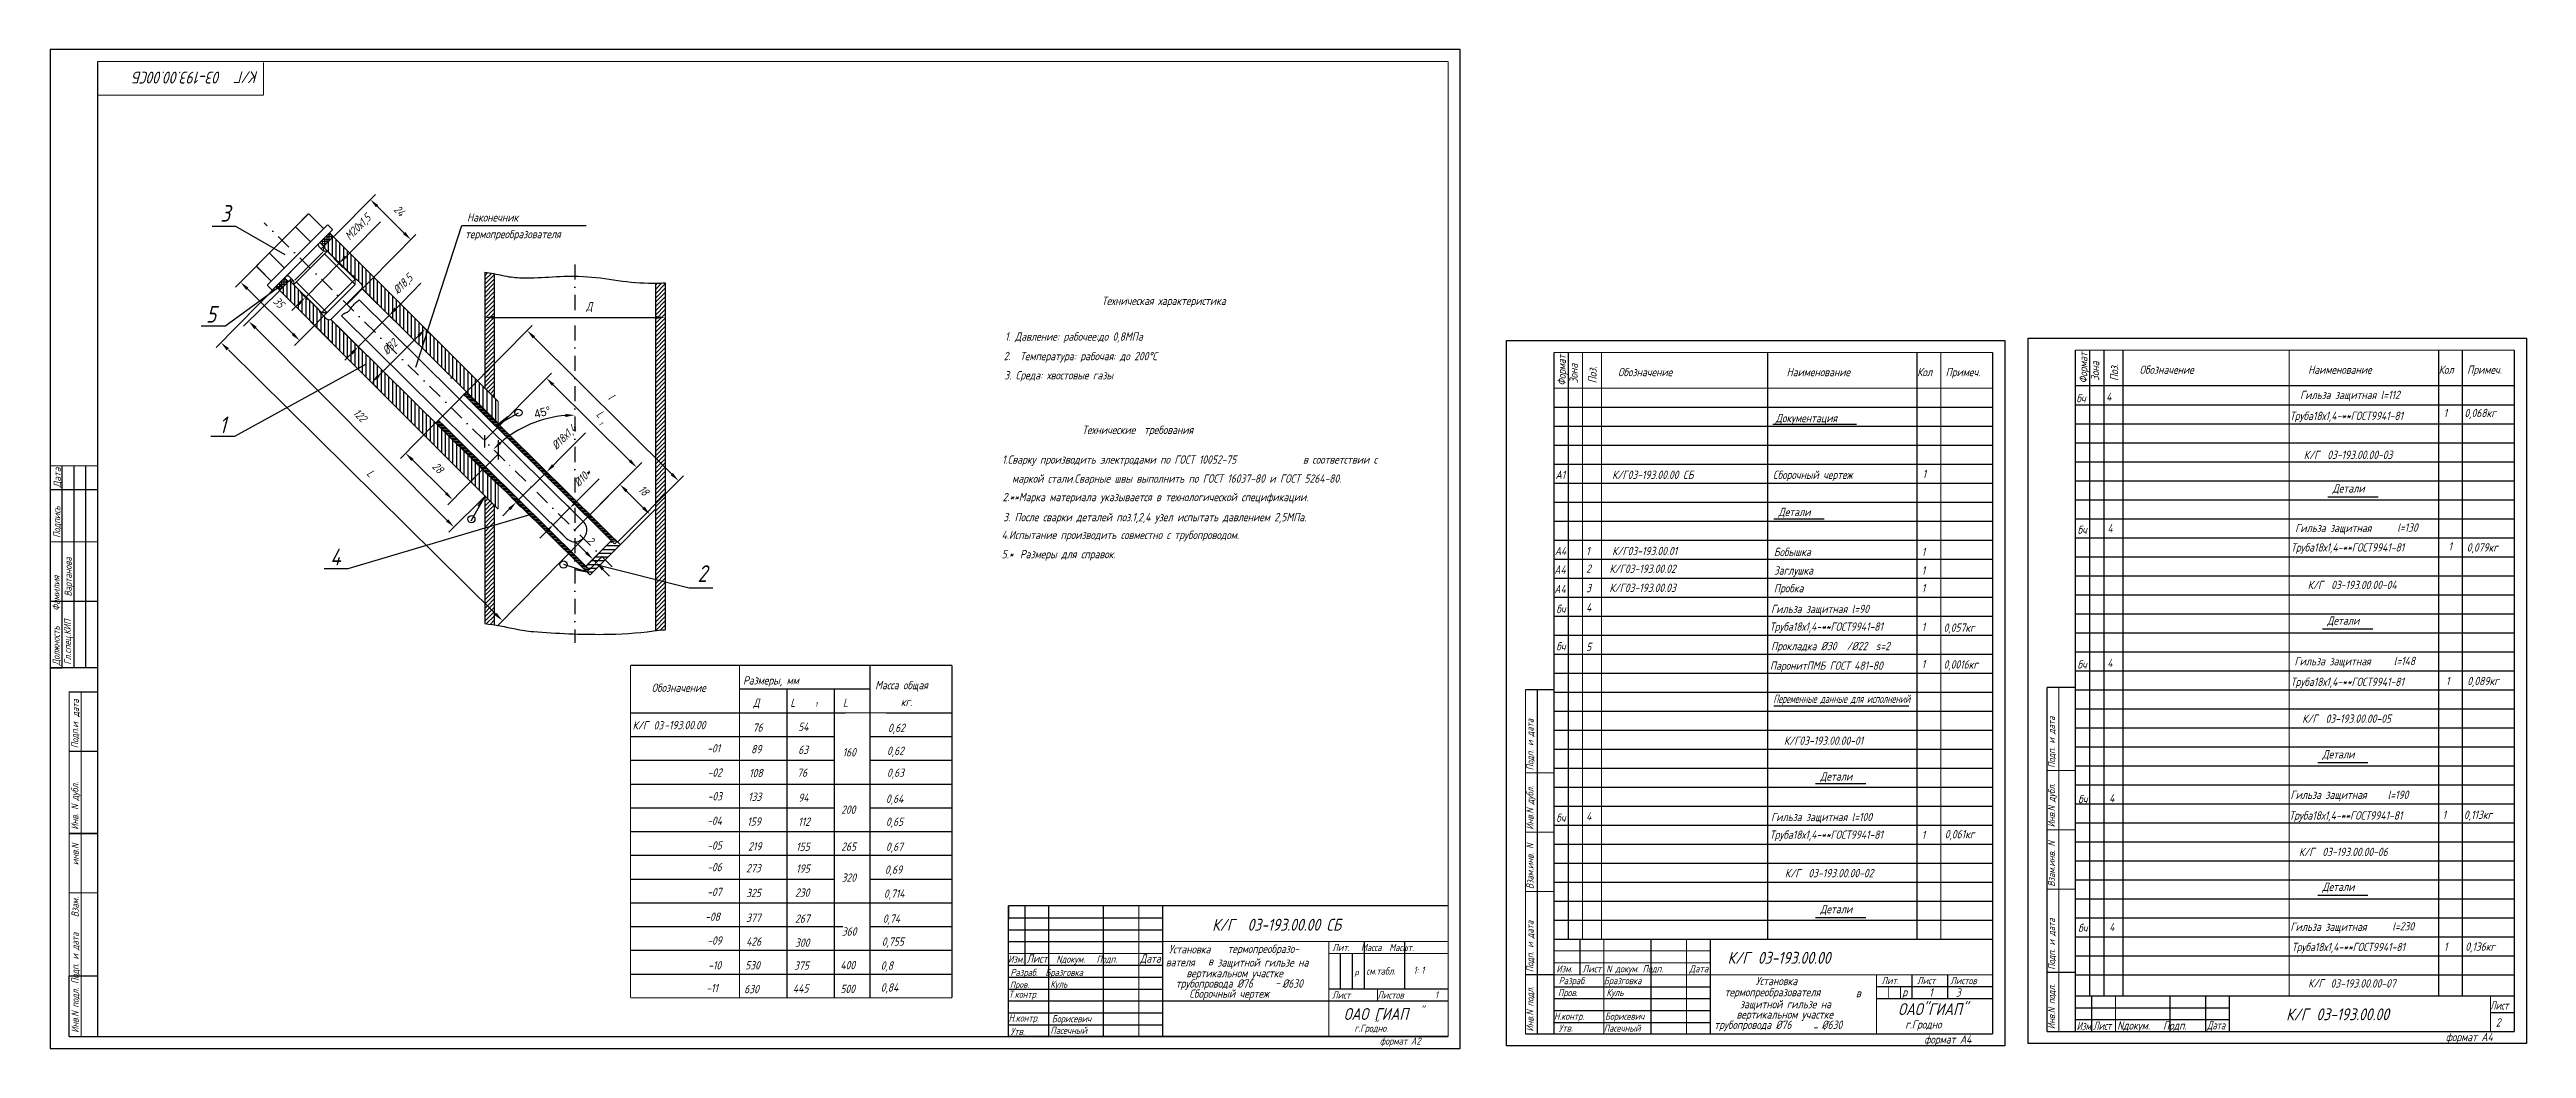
# Model space of a CAD drawing. Extents: x 647 to 2576, y 458 to 879.
# Drawn here: x 647 to 1690, y 458 to 879 of the extents above; entities that cross this region are included whole.
import ezdxf
from ezdxf.enums import TextEntityAlignment as Align

# ---------------------------------------------------------------- set-up
doc = ezdxf.new("R2010")
doc.units = 0
doc.header["$LTSCALE"] = 0.5
doc.header["$MEASUREMENT"] = 0
doc.linetypes.add('DASHDOT', pattern=[25.4, 12.7, -6.35, 0, -6.35])
doc.layers.get('0').update_dxf_attribs({"linetype": 'CONTINUOUS'})
doc.layers.get('DEFPOINTS').update_dxf_attribs({"linetype": 'CONTINUOUS'})
doc.styles.add('ROMANC', font='romanc', dxfattribs={"width": 0.8, "oblique": 15, "height": 3.5})
doc.dimstyles.get("Standard").update_dxf_attribs({"dimtxt": 0.18, "dimasz": 0.18, "dimexe": 0.18, "dimexo": 0.0625, "dimgap": 0.09, "dimtad": 0, "dimtih": 1, "dimtoh": 1, "dimdec": 4, "dimzin": 0, "dimtxsty": 'STANDARD', "dimcen": 0.09, "dimazin": 3, "dimtfac": 1, "dimtdec": 4, "dimtofl": 0, "dimtmove": 0, "dimatfit": 3, "dimtolj": 1, "dimtzin": 0})

msp = doc.modelspace()

# ---------------------------------------------------------------- texts
at = {"style": 'ROMANC', "oblique": 15, "width": 0.8}
for s, height, rotation, p in [('03-193.00.00СБ', 5, 180, (718.89, 869.23)), ('К/Г', 5, 180, (734.62, 869.4)), ('2. ', 3.5, 2, (1048.68, 747.7)), ('Зона', 3.5, 90, (1290.457, 737.981)), ('Поз.', 3.5, 90, (1298.457, 737.981)), ('Зона', 3.5, 90, (1510.177, 738.981)), ('Поз.', 3.5, 90, (1518.177, 738.981)), ('1', 2, 315, (877.7413, 720.75355)), ('Подпись', 3, 90, (651.18, 672.93)), ('Вартанова', 3, 90, (655.98, 648.23)), ('Должность    Фамилия', 3, 90, (650.88, 619.23)), ('Гл.cпец.КИП', 3, 90, (655.68, 619.53)), ('Подп.и', 3, 90, (658.78, 584.33)), ('дата', 3, 90, (658.98, 597.53)), ('Подп. и дата', 3, 90, (1271.84403, 575.03579)), ('Подп. и дата', 3, 90, (1491.56403, 576.03579)), ('Инв. N дубл.    ', 3, 90, (658.78, 550.03)), ('Инв.N дубл.', 3, 90, (1271.84403, 550.03579)), ('Инв.N дубл.', 3, 90, (1491.56403, 551.03579)), ('инв.N', 3, 90, (658.88, 535.13)), ('Взам.инв. N', 3, 90, (1271.84403, 525.03579)), ('Взам.инв. N', 3, 90, (1491.56403, 526.03579)), ('Инв.N подл. Подп. и дата    Взам. ', 3, 90, (658.88, 464.53)), ('Подп. и дата', 3, 90, (1271.84403, 490.03579)), ('Подп. и дата', 3, 90, (1491.56403, 491.03579)), ('Инв.N подл.', 3, 90, (1271.84403, 465.03579)), ('Инв.N подл.', 3, 90, (1491.56403, 466.03579))]:
    msp.add_text(s, height=height, rotation=rotation, dxfattribs=at).set_placement(p)
at = {"style": 'ROMANC', "oblique": 15}
for s, height, width, p in [('3', 7, 0.8, (718.58, 806.05)), ('Наконечник', 3.5, 0.8, (822.52, 806.11)), ('термопреобразователя', 3.5, 0.8, (821.71, 799.08)), ('Техническая характеристика', 3.5, 0.8, (1089.93, 770.98)), ('5', 7, 0.8, (712.57, 763.55)), ('1. Давление: рабочее:до 0,8МПа', 3.5, 0.8, (1049.17, 755.94)), ('3. Среда: хвостовые газы ', 3.5, 0.8, (1048.89, 739.65)), ('Температура: рабочая: до 200%%dС', 3.5, 0.8, (1055.48, 747.7)), ('Обозначение', 3.5, 0.8, (1307.457, 740.981)), ('Наименование', 3.5, 0.8, (1378.457, 740.981)), ('Кол', 3.5, 0.8, (1433.457, 740.981)), ('Примеч.', 3.5, 0.8, (1445.457, 740.981)), ('Обозначение', 3.5, 0.8, (1527.177, 741.981)), ('Наименование', 3.5, 0.8, (1598.177, 741.981)), ('Кол', 3.5, 0.8, (1653.177, 741.981)), ('Примеч.', 3.5, 0.8, (1665.177, 741.981)), ('бч', 3.5, 0.8, (1500.55, 729.99)), ('4', 3.5, 0.8, (1513.137, 730.601)), ('Гильза защитная l=112', 3.5, 0.8, (1594.77, 731.36)), ('1', 7, 0.8, (718.09, 717.04)), ('Технические  требования', 3.5, 0.8, (1081.68, 716.66)), ('Документация ', 3.5, 0.8, (1373.887, 721.601)), ('Труба18х1,4-**ГОСТ9941-81', 3.5, 0.8, (1590.46, 722.55)), ('1', 3.5, 0.8, (1655.27, 723.76)), (' 0,068кг', 3.5, 0.8, (1662.19, 723.76)), ('К/Г', 3.5, 0.8, (1596.36, 706.12)), ('03-193.00.00-03', 3.5, 0.8, (1606.24, 706.14)), ('1.Сварку производить электродами по ГОСТ 10052-75', 3.5, 0.8, (1047.97, 704.15)), ('маркой стали.Сварные швы выполнить по ГОСТ 16037-80 и ГОСТ 5264-80.', 3.5, 0.8, (1052.17, 696.15)), (' в соответствии с', 3.5, 0.8, (1172.87, 704.15)), ('А1', 3.5, 0.8, (1281.077, 697.721)), ('К/Г03-193.00.00 CБ', 3.5, 0.8, (1304.967, 697.721)), ('Сборочный чертеж', 3.5, 0.8, (1372.707, 697.721)), ('1', 3.5, 0.8, (1435.757, 698.121)), ('2.**Марка материала указывается в технологической спецификации.', 3.5, 0.8, (1048.17, 688.35)), ('Детали', 3.5, 0.8, (1608.497, 692.011)), ('3. После сварки деталей поз.1,2,4 узел испытать давлением 2,5МПа.   ', 3.5, 0.8, (1048.44, 679.9)), ('Детали', 3.5, 0.8, (1375.057, 682.071)), ('4', 3.5, 0.8, (1513.617, 675.201)), ('Гильза защитная', 3.5, 0.8, (1592.71, 675.32)), (' l=130', 3.5, 0.8, (1633.87, 675.53)), ('4', 7, 0.8, (764.86, 661.35)), ('4.Испытание производить совместно с трубопроводом.', 3.5, 0.8, (1047.77, 672.41)), ('А4', 3.5, 0.8, (1280.777, 665.641)), ('1', 3.5, 0.8, (1294.007, 665.641)), ('К/Г03-193.00.01', 3.5, 0.8, (1304.967, 665.631)), ('Бобышка', 3.5, 0.8, (1373.107, 665.251)), ('1', 3.5, 0.8, (1435.367, 665.251)), ('бч', 3.5, 0.8, (1501.03, 674.59)), ('Труба18х1,4-**ГОСТ9941-81', 3.5, 0.8, (1590.94, 667.15)), ('1', 3.5, 0.8, (1657.3, 667.59)), ('0,079кг', 3.5, 0.8, (1665.02, 667.15)), ('2', 7, 0.8, (919.61, 654.39)), ('5.*', 3.5, 0.8, (1047.77, 664.31)), ('Размеры для справок.', 3.5, 0.8, (1055.47, 664.31)), ('А4', 3.5, 0.8, (1280.597, 657.811)), ('2', 3.5, 0.8, (1294.007, 658.211)), ('К/Г03-193.00.02', 3.5, 0.8, (1303.817, 658.161)), ('Заглушка', 3.5, 0.8, (1373.107, 657.431)), ('1', 3.5, 0.8, (1435.367, 657.431)), ('А4', 3.5, 0.8, (1280.597, 649.631)), ('3', 3.5, 0.8, (1294.007, 650.031)), ('К/Г03-193.00.03', 3.5, 0.8, (1303.817, 650.141)), ('Пробка', 3.5, 0.8, (1373.107, 649.991)), ('1', 3.5, 0.8, (1435.367, 649.991)), ('К/Г', 3.5, 0.8, (1597.99, 651.34)), ('03-193.00.00-04', 3.5, 0.8, (1607.87, 651.36)), ('бч', 3.5, 0.8, (1281.42, 641.24)), ('4', 3.5, 0.8, (1294.007, 641.851)), ('Труба18х1,4-**ГОСТ9941-81', 3.5, 0.8, (1371.33, 633.8)), ('Гильза защитная l=90', 3.5, 0.8, (1371.9, 641.24)), ('1', 3.5, 0.8, (1435.367, 633.681)), ('0,057кг', 3.5, 0.8, (1444.6, 633.38)), ('Детали', 3.5, 0.8, (1606.247, 636.351)), ('бч', 3.5, 0.8, (1281.42, 625.51)), ('5', 3.5, 0.8, (1294.007, 625.261)), ('Прокладка %%C30', 3.5, 0.8, (1371.92, 625.61)), ('/%%C22', 3.5, 0.8, (1403.82, 625.61)), ('s=2   ', 3.5, 0.8, (1416.02, 625.61)), ('ПаронитПМБ ГОСТ 481-80', 3.5, 0.8, (1371.44, 617.37)), ('1', 3.5, 0.8, (1435.367, 618.001)), ('0,0016кг', 3.5, 0.8, (1444.6, 617.86)), ('бч', 3.5, 0.8, (1501, 617.87)), ('4', 3.5, 0.8, (1513.587, 618.481)), ('Гильза защитная', 3.5, 0.8, (1592.43, 619.24)), ('l=148', 3.5, 0.8, (1634.26, 619.34)), ('Обозначение', 3.5, 0.8, (900.3, 608.06)), ('Размеры, мм', 3.5, 0.8, (938.8, 611.16)), ('Д       L', 3.5, 0.8, (943.1, 601.76)), ('L', 3.5, 0.8, (980.89, 601.8)), ('Масса общая', 3.5, 0.8, (994.46, 609.16)), ('Труба18х1,4-**ГОСТ9941-81', 3.5, 0.8, (1590.82, 610.55)), ('1', 3.5, 0.8, (1656.24, 610.89)), ('0,089кг', 3.5, 0.8, (1665.24, 610.89)), ('К/Г', 3.5, 0.8, (892.26, 592.25)), ('03', 3.5, 0.8, (901.11, 592.23)), ('-193.00.00', 3.5, 0.8, (905.61, 592.33)), ('54', 3.5, 0.8, (962.05, 591.61)), ('1', 2, 0.8, (969.12, 601.8)), ('кг.', 3.5, 0.8, (1005.26, 602.06)), ('К/Г', 3.5, 0.8, (1595.68, 595.04)), ('03-193.00.00-05', 3.5, 0.8, (1605.56, 595.06)), ('-01', 3.5, 0.8, (923.7, 582.56)), ('89', 3.5, 0.8, (942.21, 582.18)), ('76', 3.5, 0.8, (942.87, 591.31)), ('63', 3.5, 0.8, (962.05, 581.95)), ('160', 3.5, 0.8, (980.75, 580.9)), ('0,62', 3.5, 0.8, (999.45, 581.51)), ('0,62', 3.5, 0.8, (999.89, 591.17)), ('К/Г03-193.00.00-01', 3.5, 0.8, (1377.33, 585.77)), ('-02', 3.5, 0.8, (923.9, 572.36)), ('108', 3.5, 0.8, (941.38, 572.16)), ('76', 3.5, 0.8, (961.61, 572.29)), ('0,63', 3.5, 0.8, (999.45, 572.29)), ('Детали', 3.5, 0.8, (1392.627, 570.721)), ('Детали', 3.5, 0.8, (1604.217, 580.061)), ('-03', 3.5, 0.8, (923.9, 562.36)), ('133', 3.5, 0.8, (940.96, 562.15)), ('94', 3.5, 0.8, (962.05, 561.76)), ('0,64', 3.5, 0.8, (999.01, 561.32)), ('бч', 3.5, 0.8, (1501.3, 561.18)), ('4', 3.5, 0.8, (1514.37, 561.59)), ('Гильза защитная', 3.5, 0.8, (1590.74, 562.99)), ('  l=190', 3.5, 0.8, (1627.98, 562.99)), ('-04', 3.5, 0.8, (923.7, 552.06)), ('159', 3.5, 0.8, (940.54, 551.71)), ('112', 3.5, 0.8, (962.05, 551.66)), ('200', 3.5, 0.8, (980.15, 556.73)), ('0,65', 3.5, 0.8, (999.01, 551.66)), ('бч', 3.5, 0.8, (1281.42, 553.31)), ('4', 3.5, 0.8, (1294.007, 553.921)), ('Гильза защитная l=100', 3.5, 0.8, (1371.9, 553.63)), ('Труба18х1,4-**ГОСТ9941-81', 3.5, 0.8, (1590.19, 554.27)), ('1', 3.5, 0.8, (1654.82, 554.58)), ('0,113кг', 3.5, 0.8, (1663.82, 554.58)), ('-05', 3.5, 0.8, (923.7, 541.66)), ('219', 3.5, 0.8, (940.96, 541.27)), ('155', 3.5, 0.8, (961.17, 541.13)), ('265', 3.5, 0.8, (980.16, 541.18)), ('0,67', 3.5, 0.8, (999.01, 541.13)), ('Труба18х1,4-**ГОСТ9941-81', 3.5, 0.8, (1371.33, 546.19)), ('1', 3.5, 0.8, (1435.367, 546.071)), ('0,061кг', 3.5, 0.8, (1445.11, 546.41)), ('-06', 3.5, 0.8, (923.7, 532.52)), ('273', 3.5, 0.8, (940.12, 532.09)), ('195', 3.5, 0.8, (961.17, 531.91)), ('0,69', 3.5, 0.8, (998.58, 531.47)), ('К/Г', 3.5, 0.8, (1377.75, 529.97)), ('03-193.00.00-02', 3.5, 0.8, (1387.63, 529.99)), ('К/Г', 3.5, 0.8, (1594.29, 538.92)), ('03-193.00.00-06', 3.5, 0.8, (1604.17, 538.94)), ('-07', 3.5, 0.8, (923.7, 522.08)), ('325', 3.5, 0.8, (940.12, 521.65)), ('230', 3.5, 0.8, (960.73, 521.81)), ('320', 3.5, 0.8, (980.34, 528.11)), ('0,714', 3.5, 0.8, (998.14, 521.37)), ('Детали', 3.5, 0.8, (1604.217, 524.261)), ('-08', 3.5, 0.8, (922.87, 511.65)), ('377', 3.5, 0.8, (940.12, 511.22)), ('267', 3.5, 0.8, (960.73, 510.84)), ('0,74', 3.5, 0.8, (997.7, 510.84)), ('К/Г', 5, 0.8, (1136.45, 507.47)), ('03-193.00.00 СБ', 5, 0.8, (1151.33, 507.52)), ('Детали', 3.5, 0.8, (1392.627, 514.851)), ('-09', 3.5, 0.8, (923.71, 501.63)), ('426', 3.5, 0.8, (940.12, 501.2)), ('300', 3.5, 0.8, (960.73, 500.74)), ('360', 3.5, 0.8, (980.41, 505.42)), ('0,755', 3.5, 0.8, (997.26, 501.18)), ('Установка', 3.5, 0.8, (1118.182, 497.96)), (' термопреобразо-', 3.5, 0.8, (1141.092, 498.126)), ('Лит.   Масса  Масшт.', 3, 0.8, (1187.08, 498.93)), ('бч', 3.5, 0.8, (1501.3, 506.9)), ('4', 3.5, 0.8, (1514.37, 507.31)), ('Гильза защитная', 3.5, 0.8, (1590.7, 507.4)), ('Труба18х1,4-**ГОСТ9941-81', 3.5, 0.8, (1591.28, 498.9)), ('  l=230', 3.5, 0.8, (1629.94, 507.6)), ('1', 3.5, 0.8, (1655.4, 499.06)), ('0,136кг', 3.5, 0.8, (1664.4, 499.06)), ('-10', 3.5, 0.8, (924.13, 491.19)), ('530', 3.5, 0.8, (939.71, 491.18)), ('375', 3.5, 0.8, (960.29, 491.08)), ('400', 3.5, 0.8, (979.82, 491.28)), ('0,8', 3.5, 0.8, (996.82, 491.08)), ('Изм.', 3, 0.8, (1050.48, 494.03)), ('Разраб.  Бразговка', 3, 0.8, (1051.48, 488.43)), ('Nдокум.   Подп.   ', 3, 0.8, (1070.78, 494.03)), ('вателя', 3.5, 0.8, (1116.903, 492.441)), ('в', 3.5, 0.8, (1134.77, 492.87)), ('защитной гильзе на', 3.5, 0.8, (1138.633, 492.372)), ('р', 2.5, 0.8, (1196.43, 488.82)), ('см.табл.', 3, 0.8, (1201.38, 489.03)), ('1:', 3, 0.8, (1221.28, 489.43)), ('1', 3, 0.8, (1224.58, 489.43)), ('Изм.', 3, 0.8, (1281.457, 489.981)), ('N докум. Подп.', 3, 0.8, (1302.457, 489.981)), ('К/Г', 5, 0.8, (1353.6, 493.56)), ('03-193.00.00', 5, 0.8, (1366.34, 493.6)), ('-11', 3.5, 0.8, (923.3, 481.59)), ('630', 3.5, 0.8, (939.29, 481.16)), ('445', 3.5, 0.8, (959.85, 481.43)), ('500', 3.5, 0.8, (979.82, 481.26)), ('0,84', 3.5, 0.8, (996.82, 481.86)), ('Т.контр.', 3, 0.8, (1050.68, 479.23)), ('Пров.     ', 2.5, 0.8, (1051.28, 483.53)), ('Куль', 3, 0.8, (1068.28, 483.53)), ('трубопровода %%c76', 3.5, 0.8, (1121.11, 483.522)), ('вертикальном участке', 3.5, 0.8, (1125.6, 487.872)), ('Сборочный чертеж', 3.5, 0.8, (1126.825, 479.261)), ('-', 3.5, 0.8, (1163.02, 483.842)), ('%%c630', 3.5, 0.8, (1165.963, 483.522)), ('Лист       Листов', 3, 0.8, (1186.98, 478.93)), ('1', 3, 0.8, (1230.28, 478.93)), ('Пров.', 3, 0.8, (1282.143, 479.94)), ('Разраб.', 3, 0.8, (1282.457, 484.981)), ('Бразговка', 3, 0.8, (1301.457, 484.981)), ('Куль', 3, 0.8, (1302.579, 479.981)), (' термопреобразователя', 3.5, 0.8, (1350.5, 479.88)), ('Установка', 3.5, 0.8, (1365.42, 484.57)), ('в', 3.5, 0.8, (1407.69, 479.48)), ('Лит.', 3, 0.8, (1418.457, 484.981)), ('р', 3.5, 0.8, (1427.197, 479.881)), ('Лист', 3, 0.8, (1433.457, 484.981)), ('1', 3.5, 0.8, (1438.514, 479.715)), ('Листов', 3, 0.8, (1447.457, 484.981)), ('3', 3.5, 0.8, (1449.74, 479.73)), ('К/Г', 3.5, 0.8, (1598.19, 483.62)), ('03-193.00.00-07', 3.5, 0.8, (1607.64, 483.55)), ('Н.контр. ', 3, 0.8, (1050.68, 469.23)), ('Борисевич', 3, 0.8, (1068.9, 468.96)), ('ОАО ГИАП', 5, 0.8, (1191.88, 469.93)), ('"', 3.5, 0.8, (1204.16, 465.92)), ('"', 3.5, 0.8, (1223.95, 471.9)), ('Н.контр.', 3, 0.8, (1280.457, 469.981)), ('Борисевич', 3, 0.8, (1301.949, 469.981)), ('трубопровода %%c76', 3.5, 0.8, (1348, 466.14)), ('вертикальном участке', 3.5, 0.8, (1357.35, 470.49)), ('защитной гильзе на', 3.5, 0.8, (1358.8, 474.82)), ('%%c630', 3.5, 0.8, (1393.2, 466.14)), ('ОАО"ГИАП"', 5, 0.8, (1425.457, 471.981)), ('г.Гродно', 3.5, 0.8, (1428.457, 466.297)), ('К/Г', 5, 0.8, (1588.92, 469.76)), ('03-193.00.00', 5, 0.8, (1601.66, 469.8)), ('Лист', 3.5, 0.7, (1674.84, 474.29)), ('2', 3.5, 0.8, (1677.242, 467.135)), ('Утв.    ', 3, 0.8, (1051.58, 463.63)), ('Пасечный', 3, 0.8, (1068.28, 464.03)), ('г.Гродно.', 3, 0.8, (1196.38, 464.93)), ('формат А2', 3, 0.8, (1207.08, 459.53)), ('Утв.', 3, 0.8, (1282.457, 464.981)), ('Пасечный', 3, 0.8, (1301.457, 464.981)), ('-', 3.5, 0.8, (1389.44, 465.2)), (':', 3.5, 0.8, (1393.73, 465.18)), ('формат А4', 3.5, 0.8, (1436.457, 459.981)), ('Изм', 3.5, 0.7, (1500.64, 465.61)), ('Лист', 3.5, 0.6, (1507.61, 465.73)), ('Nдокум.   Подп.', 3.5, 0.8, (1517.72, 465.85)), ('Дата', 3.5, 0.6, (1555.61, 465.97)), ('формат А4', 3.5, 0.8, (1656.177, 460.981))]:
    msp.add_text(s, height=height, dxfattribs=dict(at, width=width)).set_placement(p)
at = {"color": 0, "linetype": 'BYBLOCK', "style": 'ROMANC', "oblique": 15, "width": 0.8}
for s, rotation, p in [('24', 315.26962521, (792.79607, 809.41644)), ('l', 315.26080146, (882.08295, 731.15887)), ('L', 315.33334551, (877.42502, 723.87169)), ('L', 315.35583955, (780.72873, 698.96369)), ('2', 315, (873.19393, 670.68582))]:
    msp.add_text(s, height=3.5, rotation=rotation, dxfattribs=at).set_placement(p, align=Align.CENTER)
msp.add_text('Д', height=3.5, dxfattribs=at).set_placement((874.02, 768.68), align=Align.CENTER)
at = {"style": 'ROMANC', "oblique": 15}
for s, height, width, p, p2 in [('Формат', 3.5, 0.586466, (1505.177, 737.981), (1505.177, 750.981)), ('Формат', 3.5, 0.586466, (1285.457, 736.981), (1285.457, 749.981)), ('Дата', 3, 0.639785, (651.38, 694.03), (651.38, 702.53))]:
    msp.add_text(s, height=height, rotation=90, dxfattribs=dict(at, width=width)).set_placement(p, p2, align=Align.FIT)
for s, height, width, p, p2 in [('Переменные данные для исполнений', 3.5, 0.556013, (1372.86, 603.4), (1430.5, 603.4)), ('Лист', 3.5, 0.586667, (1058.28, 494.03), (1067.08, 494.03)), ('Дата', 3.5, 0.56129, (1106.08, 494.03), (1114.78, 494.03)), ('Лист', 3, 0.622222, (1292.457, 489.981), (1300.457, 489.981)), ('Дата', 3, 0.602151, (1337.457, 489.981), (1345.457, 489.981))]:
    msp.add_text(s, height=height, dxfattribs=dict(at, width=width)).set_placement(p, p2, align=Align.FIT)

# ---------------------------------------------------------------- blocks, each defined once
blk = doc.blocks.new('*X1')
at = {"color": 0}
for p, q in [((758.5, 1205.7), (761.1, 1208.3)), ((758.5, 1207.5), (759.2, 1208.2)), ((758.5, 1203.9), (762.5, 1207.9)), ((758.5, 1202.1), (762.5, 1206.1)), ((758.5, 1200.3), (762.5, 1204.3)), ((758.5, 1198.5), (762.5, 1202.5)), ((758.5, 1196.7), (762.5, 1200.7)), ((758.5, 1194.9), (762.5, 1198.9)), ((758.5, 1193.1), (762.5, 1197.1)), ((758.5, 1191.3), (762.5, 1195.3)), ((758.5, 1189.5), (762.5, 1193.5)), ((758.5, 1187.7), (762.5, 1191.7)), ((758.5, 1185.9), (762.5, 1189.9)), ((758.5, 1184.1), (762.5, 1188.1)), ((758.5, 1182.3), (762.5, 1186.3)), ((758.5, 1180.6), (762.5, 1184.6)), ((758.5, 1178.8), (762.5, 1182.8)), ((758.5, 1177), (762.5, 1181)), ((758.5, 1175.2), (762.5, 1179.2)), ((758.5, 1173.4), (762.5, 1177.4)), ((758.5, 1171.6), (762.5, 1175.6)), ((758.5, 1169.8), (762.5, 1173.8)), ((758.5, 1168), (762.5, 1172)), ((758.5, 1166.2), (762.5, 1170.2)), ((758.5, 1164.4), (762.5, 1168.4)), ((758.5, 1162.6), (762.5, 1166.6)), ((758.5, 1160.8), (762.5, 1164.8)), ((758.5, 1159), (762.5, 1163)), ((758.5, 1157.2), (762.5, 1161.2)), ((758.5, 1155.4), (762.5, 1159.4)), ((758.5, 1153.6), (762.5, 1157.6)), ((758.5, 1151.8), (762.5, 1155.8)), ((758.5, 1150), (762.5, 1154)), ((758.5, 1148.2), (762.5, 1152.2)), ((758.5, 1146.4), (762.5, 1150.4)), ((758.5, 1144.6), (762.5, 1148.6)), ((758.5, 1142.8), (762.5, 1146.8)), ((758.5, 1141), (762.5, 1145)), ((758.5, 1139.2), (762.5, 1143.2)), ((758.5, 1137.4), (762.5, 1141.4)), ((758.5, 1135.7), (762.5, 1139.7)), ((758.5, 1133.9), (762.5, 1137.9)), ((758.5, 1132.1), (762.5, 1136.1)), ((758.5, 1130.3), (762.5, 1134.3)), ((758.5, 1128.5), (762.5, 1132.5)), ((758.5, 1126.7), (762.5, 1130.7)), ((758.5, 1124.9), (762.5, 1128.9)), ((758.5, 1123.1), (762.5, 1127.1)), ((758.5, 1121.3), (762.5, 1125.3)), ((758.5, 1119.5), (762.5, 1123.5)), ((758.5, 1117.7), (762.5, 1121.7)), ((758.5, 1115.9), (762.5, 1119.9)), ((758.5, 1114.1), (762.5, 1118.1)), ((758.5, 1112.3), (762.5, 1116.3)), ((758.5, 1110.5), (762.5, 1114.5)), ((758.5, 1108.7), (762.5, 1112.7)), ((758.5, 1106.9), (762.5, 1110.9)), ((758.5, 1105.1), (762.5, 1109.1)), ((758.5, 1103.3), (762.5, 1107.3)), ((758.5, 1101.5), (762.5, 1105.5)), ((758.5, 1099.7), (762.5, 1103.7)), ((758.5, 1097.9), (762.5, 1101.9)), ((758.5, 1096.1), (762.5, 1100.1)), ((758.5, 1094.3), (762.5, 1098.3)), ((758.5, 1092.5), (762.5, 1096.5)), ((758.5, 1090.7), (762.5, 1094.7)), ((758.5, 1089), (762.5, 1093)), ((758.5, 1087.2), (762.5, 1091.2)), ((758.5, 1085.4), (762.5, 1089.4)), ((758.5, 1083.6), (762.5, 1087.6)), ((758.5, 1081.8), (762.5, 1085.8)), ((758.5, 1080), (762.5, 1084)), ((758.5, 1078.2), (762.5, 1082.2)), ((758.5, 1076.4), (762.5, 1080.4)), ((758.5, 1074.6), (762.5, 1078.6)), ((758.5, 1072.8), (762.5, 1076.8)), ((758.5, 1071), (762.5, 1075)), ((758.5, 1069.2), (762.5, 1073.2)), ((758.5, 1067.4), (762.5, 1071.4)), ((758.5, 1065.6), (762.5, 1069.6)), ((758.5, 1063.8), (762.5, 1067.8)), ((758.5, 1062), (762.5, 1066)), ((760.4, 1062.1), (762.5, 1064.2)), ((762.3, 1062.3), (762.5, 1062.4))]:
    blk.add_line(p, q, dxfattribs=at)
blk = doc.blocks.new('*D33')
at = {"color": 0}
blk.add_arc((868, 676.3), 48.3, 94.7443, 130.589, dxfattribs=at)
for points in [[(864, 725.1), (864, 723.8), (868, 724.6)], [(837, 712.5), (836.1, 713.4), (833.6, 710.2)]]:
    blk.add_solid(points, dxfattribs=at)
at = {"layer": 'DEFPOINTS', "color": 0}
for p in [(737.1, 805.6), (868, 788), (843.7, 718), (838.5, 705.4), (868, 628.7)]:
    blk.add_point(p, dxfattribs=at)
at = {"color": 0, "insert": (854.3, 725.8), "char_height": 3.5, "attachment_point": 5, "rotation": 15.4222}
blk.add_mtext('\\A1;45°', dxfattribs=at)
blk = doc.blocks.new('*D24')
at = {"color": 0, "linetype": 'BYBLOCK'}
for p, q in [((868.7, 688.3), (871.5, 691.1)), ((871.5, 691.1), (878.2, 697.8)), ((857.8, 679.4), (860.9, 676.3)), ((858.8, 678.4), (865.9, 685.5)), ((864.8, 686.5), (868, 683.3)), ((856, 675.6), (853.2, 672.8))]:
    blk.add_line(p, q, dxfattribs=at)
for points in [[(868.2, 688.8), (869.2, 687.8), (865.9, 685.5)], [(855.5, 676.1), (856.5, 675.1), (858.8, 678.4)]]:
    blk.add_solid(points, dxfattribs=at)
at = {"layer": 'DEFPOINTS', "color": 0, "linetype": 'BYBLOCK'}
for p in [(857.8, 679.4), (864.8, 686.5), (865.9, 685.5)]:
    blk.add_point(p, dxfattribs=at)
at = {"color": 0, "linetype": 'BYBLOCK', "style": 'ROMANC', "oblique": 15, "width": 0.8}
blk.add_text('%%c10*', height=3.5, rotation=45, dxfattribs=at).set_placement((872.4, 697), align=Align.CENTER)
blk = doc.blocks.new('*D23')
at = {"color": 0, "linetype": 'BYBLOCK'}
for p, q in [((861.6, 706.3), (872.5, 717.2)), ((843.2, 687.9), (856, 700.6)), ((858.3, 698.2), (853.8, 702.7)), ((858.8, 703.4), (861.6, 706.3)), ((845.2, 685.9), (841.1, 690)), ((840.4, 685.1), (837.6, 682.2))]:
    blk.add_line(p, q, dxfattribs=at)
for points in [[(858.3, 703.9), (859.3, 703), (856, 700.6)], [(839.9, 685.5), (840.9, 684.6), (843.2, 687.9)]]:
    blk.add_solid(points, dxfattribs=at)
at = {"layer": 'DEFPOINTS', "color": 0, "linetype": 'BYBLOCK'}
for p in [(856, 700.6), (858.3, 698.2), (845.2, 685.9)]:
    blk.add_point(p, dxfattribs=at)
at = {"color": 0, "linetype": 'BYBLOCK', "style": 'ROMANC', "oblique": 15, "width": 0.8}
blk.add_text('%%c18х1,4', height=3.5, rotation=45, dxfattribs=at).set_placement((864.6, 714.2), align=Align.CENTER)
blk = doc.blocks.new('*D25')
at = {"color": 0, "linetype": 'BYBLOCK'}
for p, q in [((868, 676.3), (889, 697.5)), ((889.7, 692.6), (896.8, 685.6)), ((880.7, 663.7), (901.8, 684.9))]:
    blk.add_line(p, q, dxfattribs=at)
for points in [[(890.2, 693.1), (889.3, 692.1), (886.9, 695.4)], [(897.3, 686.1), (896.3, 685.1), (899.6, 682.8)]]:
    blk.add_solid(points, dxfattribs=at)
at = {"layer": 'DEFPOINTS', "color": 0, "linetype": 'BYBLOCK'}
for p in [(899.6, 682.8), (868, 676.3), (880.7, 663.7)]:
    blk.add_point(p, dxfattribs=at)
at = {"color": 0, "linetype": 'BYBLOCK', "style": 'ROMANC', "oblique": 15, "width": 0.8}
blk.add_text('18', height=3.5, rotation=315.3333, dxfattribs=at).set_placement((895.7, 691.6), align=Align.CENTER)
blk = doc.blocks.new('*D22')
at = {"color": 0, "linetype": 'BYBLOCK'}
for p, q in [((774.2, 794.1), (786.1, 806)), ((771.4, 791.2), (774.2, 794.1)), ((754.4, 774.2), (768.5, 788.4)), ((770.2, 786.7), (766.4, 790.5)), ((755.3, 773.3), (752.2, 776.4)), ((751.5, 771.4), (748.7, 768.6))]:
    blk.add_line(p, q, dxfattribs=at)
for points in [[(770.9, 791.7), (771.8, 790.8), (768.5, 788.4)], [(751.1, 771.9), (752, 770.9), (754.4, 774.2)]]:
    blk.add_solid(points, dxfattribs=at)
at = {"layer": 'DEFPOINTS', "color": 0, "linetype": 'BYBLOCK'}
for p in [(768.5, 788.4), (770.2, 786.7), (755.3, 773.3)]:
    blk.add_point(p, dxfattribs=at)
at = {"color": 0, "linetype": 'BYBLOCK', "style": 'ROMANC', "oblique": 15, "width": 0.8}
blk.add_text('М20х1,5', height=3.5, rotation=45, dxfattribs=at).set_placement((777.7, 802.6), align=Align.CENTER)
blk = doc.blocks.new('*D26')
at = {"color": 0, "linetype": 'BYBLOCK'}
for p, q in [((778.2, 777.9), (791.8, 764.4)), ((795.3, 772.2), (803.1, 780.1)), ((765.1, 764.9), (778.8, 751.3)), ((776.7, 753.4), (789.7, 766.5)), ((792.5, 769.4), (795.3, 772.2)), ((773.9, 750.6), (771.1, 747.8))]:
    blk.add_line(p, q, dxfattribs=at)
for points in [[(792, 769.9), (793, 768.9), (789.7, 766.5)], [(773.4, 751.1), (774.4, 750.1), (776.7, 753.4)]]:
    blk.add_solid(points, dxfattribs=at)
at = {"layer": 'DEFPOINTS', "color": 0, "linetype": 'BYBLOCK'}
for p in [(778.2, 777.9), (765.1, 764.9), (789.7, 766.5)]:
    blk.add_point(p, dxfattribs=at)
at = {"color": 0, "linetype": 'BYBLOCK', "style": 'ROMANC', "oblique": 15, "width": 0.8}
blk.add_text('%%c18,5', height=3.5, rotation=45.2573, dxfattribs=at).set_placement((796.7, 778.6), align=Align.CENTER)
blk = doc.blocks.new('*X0')
at = {"color": 0}
for p, q in [((617.2, 1225.1), (617.2, 1225.5)), ((617.4, 1224.9), (619.8, 1224.9)), ((617.6, 1225.9), (620.8, 1225.9)), ((618.2, 1224.1), (618.2, 1226.4)), ((618.4, 1224), (618.9, 1224)), ((618.6, 1226.8), (621.7, 1226.8)), ((619.1, 1224.2), (619.1, 1227.4)), ((619.5, 1227.8), (622.7, 1227.8)), ((620.1, 1225.2), (620.1, 1228.3)), ((620.5, 1228.7), (621.7, 1228.7)), ((621, 1226.1), (621, 1229.3)), ((622, 1227.1), (622, 1228.5)), ((598.6, 1206.8), (601.7, 1206.8)), ((599.1, 1206.1), (599.1, 1207.4)), ((599.3, 1205.9), (600.8, 1205.9)), ((599.5, 1207.8), (602.7, 1207.8)), ((600.1, 1205.2), (600.1, 1208.3)), ((600.5, 1208.7), (603.6, 1208.7)), ((601, 1206.1), (601, 1209.3)), ((601.4, 1209.7), (602.9, 1209.7)), ((602, 1207.1), (602, 1210.2)), ((602.9, 1208), (602.9, 1209.7))]:
    blk.add_line(p, q, dxfattribs=at)
blk = doc.blocks.new('*D21')
at = {"color": 0, "linetype": 'BYBLOCK'}
for p, q in [((744.6, 798.3), (725, 778.5)), ((730, 777.8), (749.2, 758.8)), ((769.5, 773.7), (749.9, 753.9))]:
    blk.add_line(p, q, dxfattribs=at)
for points in [[(730.4, 778.3), (729.5, 777.3), (727.1, 780.6)], [(749.6, 759.3), (748.7, 758.3), (752, 756)]]:
    blk.add_solid(points, dxfattribs=at)
at = {"layer": 'DEFPOINTS', "color": 0, "linetype": 'BYBLOCK'}
for p in [(744.6, 798.3), (769.5, 773.7), (752, 756)]:
    blk.add_point(p, dxfattribs=at)
at = {"color": 0, "linetype": 'BYBLOCK', "style": 'ROMANC', "oblique": 15, "width": 0.8}
blk.add_text('35', height=3.5, rotation=315.3333, dxfattribs=at).set_placement((742, 770.8), align=Align.CENTER)
blk = doc.blocks.new('*D27')
at = {"color": 0, "linetype": 'BYBLOCK'}
for p, q in [((803.6, 762.2), (807, 758.7)), ((785.2, 741.1), (802.1, 758)), ((780.3, 740.3), (784.5, 736.2))]:
    blk.add_line(p, q, dxfattribs=at)
for points in [[(801.6, 758.5), (802.5, 757.5), (804.9, 760.8)], [(784.7, 741.6), (785.7, 740.7), (782.4, 738.3)]]:
    blk.add_solid(points, dxfattribs=at)
at = {"layer": 'DEFPOINTS', "color": 0, "linetype": 'BYBLOCK'}
for p in [(803.6, 762.2), (804.9, 760.8), (780.3, 740.3)]:
    blk.add_point(p, dxfattribs=at)
at = {"color": 0, "linetype": 'BYBLOCK', "style": 'ROMANC', "oblique": 15, "width": 0.8}
blk.add_text('%%c32', height=3.5, rotation=45, dxfattribs=at).set_placement((791.2, 752.1), align=Align.CENTER)
blk = doc.blocks.new('*D29')
at = {"color": 0, "linetype": 'BYBLOCK'}
for p, q in [((809.2, 721.3), (794.5, 706.4)), ((799.5, 705.8), (813.7, 691.7)), ((829.1, 701.7), (814.4, 686.8))]:
    blk.add_line(p, q, dxfattribs=at)
for points in [[(800, 706.2), (799, 705.3), (796.6, 708.6)], [(814.1, 692.2), (813.2, 691.3), (816.5, 688.9)]]:
    blk.add_solid(points, dxfattribs=at)
at = {"layer": 'DEFPOINTS', "color": 0, "linetype": 'BYBLOCK'}
for p in [(809.2, 721.3), (829.1, 701.7), (816.5, 688.9)]:
    blk.add_point(p, dxfattribs=at)
at = {"color": 0, "linetype": 'BYBLOCK', "style": 'ROMANC', "oblique": 15, "width": 0.8}
blk.add_text('28', height=3.5, rotation=315.3333, dxfattribs=at).set_placement((809, 701.2), align=Align.CENTER)
blk = doc.blocks.new('*D30')
at = {"color": 0, "linetype": 'BYBLOCK'}
for p, q in [((743.6, 777.1), (728.4, 762)), ((733.4, 761.3), (814.1, 680.3)), ((830, 690.4), (814.8, 675.3))]:
    blk.add_line(p, q, dxfattribs=at)
for points in [[(733.9, 761.8), (732.9, 760.8), (730.6, 764.1)], [(814.6, 680.8), (813.7, 679.8), (817, 677.5)]]:
    blk.add_solid(points, dxfattribs=at)
at = {"layer": 'DEFPOINTS', "color": 0, "linetype": 'BYBLOCK'}
for p in [(743.6, 777.1), (830, 690.4), (817, 677.5)]:
    blk.add_point(p, dxfattribs=at)
at = {"color": 0, "linetype": 'BYBLOCK', "style": 'ROMANC', "oblique": 15, "width": 0.8}
blk.add_text('122', height=3.5, rotation=314.9067, dxfattribs=at).set_placement((776.2, 723.3), align=Align.CENTER)
blk = doc.blocks.new('*X31')
at = {"color": 0}
for p, q in [((830, 783.3), (831.3, 784.6)), ((830, 781.5), (832.8, 784.3)), ((830, 779.7), (834, 783.7)), ((830, 777.9), (834, 781.9)), ((830, 776.1), (834, 780.1)), ((830, 774.3), (834, 778.3)), ((830, 772.5), (834, 776.5)), ((830, 770.7), (834, 774.7)), ((830, 768.9), (834, 772.9)), ((830, 767.1), (834, 771.1)), ((830, 765.3), (834, 769.3)), ((830, 763.5), (834, 767.5)), ((830, 761.7), (834, 765.7)), ((830, 759.9), (834, 763.9)), ((830, 758.1), (834, 762.1)), ((830, 756.3), (834, 760.3)), ((830, 754.5), (834, 758.5)), ((830, 752.7), (834, 756.7)), ((830, 751), (834, 755)), ((830, 749.2), (834, 753.2)), ((830, 747.4), (834, 751.4)), ((830, 745.6), (834, 749.6)), ((830, 743.8), (834, 747.8)), ((830, 742), (834, 746)), ((830, 740.2), (834, 744.2)), ((830, 738.4), (834, 742.4)), ((830, 736.6), (834, 740.6)), ((830.6, 735.4), (834, 738.8)), ((831.5, 734.5), (834, 737)), ((832.4, 733.6), (834, 735.2)), ((833.3, 732.7), (834, 733.4)), ((830, 689.9), (830.4, 690.3)), ((830, 688.1), (831.3, 689.4)), ((830, 686.3), (832.2, 688.5)), ((830, 684.5), (833.1, 687.6)), ((830, 682.7), (834, 686.7)), ((830, 680.9), (834, 684.9)), ((830, 679.1), (834, 683.1)), ((830, 677.3), (834, 681.3)), ((832, 677.6), (834, 679.5)), ((830, 673.7), (834, 677.7)), ((830, 675.5), (832, 677.6)), ((830, 671.9), (834, 675.9)), ((830, 670.1), (834, 674.1)), ((830, 668.3), (834, 672.3)), ((830, 666.5), (834, 670.5)), ((830, 664.7), (834, 668.7)), ((830, 662.9), (834, 666.9)), ((830, 661.2), (834, 665.2)), ((830, 659.4), (834, 663.4)), ((830, 657.6), (834, 661.6)), ((830, 655.8), (834, 659.8)), ((830, 654), (834, 658)), ((830, 652.2), (834, 656.2)), ((830, 650.4), (834, 654.4)), ((830, 648.6), (834, 652.6)), ((830, 646.8), (834, 650.8)), ((830.2, 645.2), (834, 649)), ((831.1, 644.3), (834, 647.2)), ((830, 645), (830.2, 645.2)), ((830, 643.2), (831.1, 644.3)), ((830, 641.4), (832, 643.4)), ((830, 639.6), (832.9, 642.5)), ((830, 637.8), (833.8, 641.6)), ((830.7, 636.8), (834, 640)), ((832, 643.4), (834, 645.4)), ((832.3, 636.5), (834, 638.2)), ((832.9, 642.5), (834, 643.6)), ((833.8, 641.6), (834, 641.8)), ((833.9, 636.3), (834, 636.4))]:
    blk.add_line(p, q, dxfattribs=at)

# ---------------------------------------------------------------- dimensions: what is measured, and where the dimension line sits
dim = msp.add_angular_dim_2l(base=(843.65769, 718.01619), line1=((867.98, 788), (867.98, 628.67)), line2=((838.51429, 705.38837), (737.11447, 805.61512)), dimstyle='STANDARD', override={"dimtxt": 3.5, "dimasz": 4, "dimexe": 3, "dimexo": 0, "dimgap": 0.1, "dimtad": 1, "dimtih": 0, "dimtoh": 0, "dimdec": 2, "dimcen": 0, "dimtdec": 2, "dimtofl": 1, "dimtmove": 2})
dim.commit()
dim.dimension.update_dxf_attribs({"geometry": '*D33', "text_midpoint": (854.304, 725.839), "dimtype": 162})
for base, p1, p2, angle, text, picture, middle in [((768.53, 788.41), (755.27, 773.32), (770.21, 786.73), 45, 'М20х1,5', '*D22', (777.72398, 802.55372)), ((789.67078, 766.54195), (765.14, 764.9), (778.18, 777.93), 45.25726265, '%%c18,5', '*D26', (796.73408, 778.64109)), ((804.89, 760.84), (780.35, 740.33), (803.57, 762.16), 45, '%%c32', '*D27', (791.15263, 752.05237)), ((855.965, 700.605), (845.2, 685.92), (858.32, 698.25), 45, '%%c18х1,4', '*D23', (864.63819, 714.22794)), ((865.87, 685.46), (857.8, 679.43), (864.78, 686.55), 45, '%%c10*', '*D24', (872.42165, 696.96139))]:
    dim = msp.add_linear_dim(base=base, p1=p1, p2=p2, angle=angle, text=text, dimstyle='Standard')
    dim.commit()
    dim.dimension.update_dxf_attribs({"geometry": picture, "text_midpoint": middle})
for p1, p2, distance, text, picture, middle in [((744.55912, 798.2566), (769.45185, 773.65185), -24.80862, '35', '*D21', (742.02593, 770.79934)), ((743.575, 777.11092), (829.98, 690.42417), -18.37313, '122', '*D30', (776.24351, 723.26779)), ((809.24806, 721.31), (829.10415, 701.68362), -17.92187, '28', '*D29', (809.03781, 701.23985)), ((867.98, 676.26355), (880.72806, 663.66296), 26.90573, '18', '*D25', (895.72868, 691.58808))]:
    dim = msp.add_aligned_dim(p1=p1, p2=p2, distance=distance, text=text, dimstyle='Standard')
    dim.commit()
    dim.dimension.update_dxf_attribs({"geometry": picture, "text_midpoint": middle})

# ---------------------------------------------------------------- linework, layer by layer
for p, q in [((1240.88, 878.53), (646.88, 878.53)), ((646.88, 878.53), (646.88, 457.93)), ((1240.88, 457.93), (1240.88, 878.53)), ((666.88, 873.53), (666.88, 859.33)), ((725.05, 804.06), (715.1, 804.06)), ((745.95, 792.13), (725.05, 804.06)), ((800.89, 744.76), (820.36, 804.49)), ((820.36, 804.49), (855.25, 804.49)), ((855.25, 804.49), (872.67, 804.49)), ((749.96092, 781.41282), (761.79082, 793.24272)), ((775.3602, 779.54606), (762.44843, 792.45783)), ((720.43, 762.1), (744.67, 779.67)), ((763.54445, 767.7303), (750.63268, 780.64207)), ((720.54, 762.06), (710.58, 762.06)), ((1260.457, 458.981), (1260.457, 755.981)), ((1260.457, 755.981), (1470.457, 755.981)), ((1470.457, 755.981), (1470.457, 458.981)), ((1480.177, 756.981), (1690.177, 756.981)), ((1480.177, 459.981), (1480.177, 756.981)), ((1690.177, 756.981), (1690.177, 459.981)), ((779.79, 745.88), (724.56, 715.55)), ((835.835, 720.858), (844.185, 725.628)), ((1280.457, 727.981), (1465.309, 727.981)), ((1372.707, 720.811), (1407.867, 720.811)), ((1500.177, 728.981), (1685.029, 728.981)), ((1500.177, 720.981), (1685.029, 720.981)), ((724.56, 715.55), (714.6, 715.55)), ((829.93, 716.11), (829.93, 710.95)), ((835.645, 714.127), (835.645, 705.939)), ((1280.457, 719.981), (1465.309, 719.981)), ((1280.457, 711.981), (1465.309, 711.981)), ((1500.177, 712.981), (1685.029, 712.981)), ((651.98, 618.23), (651.98, 703.43)), ((656.98, 618.23), (656.98, 703.43)), ((661.98, 618.23), (661.98, 703.43)), ((835.645, 708.22447), (824.04664, 696.62611)), ((1280.457, 703.981), (1465.309, 703.981)), ((1500.177, 704.981), (1685.029, 704.981)), ((830, 690.3), (824.14497, 679.94671)), ((1280.457, 695.981), (1465.309, 695.981)), ((1500.177, 696.981), (1685.029, 696.981)), ((1500.177, 688.981), (1685.029, 688.981)), ((1606.547, 690.261), (1627.687, 690.261)), ((849.45, 682.73), (772.32, 659.86)), ((1280.457, 687.981), (1465.309, 687.981)), ((1280.457, 679.981), (1465.309, 679.981)), ((1373.107, 680.901), (1394.247, 680.901)), ((1500.177, 680.981), (1685.029, 680.981)), ((1280.457, 671.981), (1465.309, 671.981)), ((1500.177, 672.981), (1685.029, 672.981)), ((772.32, 659.86), (762.37, 659.86)), ((872.86, 658.68), (863.31, 661.68)), ((876.32, 661.85), (916.12, 651.9)), ((1280.457, 663.981), (1465.309, 663.981)), ((1500.177, 664.981), (1685.029, 664.981)), ((916.12, 651.9), (926.08, 651.9)), ((1280.457, 655.981), (1465.309, 655.981)), ((1280.457, 647.981), (1465.309, 647.981)), ((1500.177, 656.981), (1685.029, 656.981)), ((1500.177, 648.981), (1685.029, 648.981)), ((1280.457, 639.981), (1465.309, 639.981)), ((1500.177, 640.981), (1685.029, 640.981)), ((1280.457, 631.981), (1370.457, 631.981)), ((1370.457, 631.981), (1465.309, 631.981)), ((1500.177, 632.981), (1685.029, 632.981)), ((1604.297, 634.601), (1625.437, 634.601)), ((646.88, 618.23), (651.98, 618.23)), ((1280.457, 623.981), (1465.309, 623.981)), ((1280.457, 615.981), (1465.309, 615.981)), ((1500.177, 624.981), (1685.029, 624.981)), ((1500.177, 616.981), (1685.029, 616.981)), ((1280.457, 607.981), (1465.309, 607.981)), ((1500.177, 608.981), (1685.029, 608.981)), ((891.4, 599.26), (981.93, 599.26)), ((999.09, 599.26), (1026.86, 599.26)), ((1280.457, 599.981), (1465.309, 599.981)), ((1373.13, 602.13), (1430.01, 602.13)), ((1500.029, 600.981), (1685.029, 600.981)), ((891.4, 589.26), (977.3, 589.26)), ((992.3, 589.26), (1026.86, 589.26)), ((1280.457, 591.981), (1465.309, 591.981)), ((1500.029, 584.981), (1685.029, 584.981)), ((1500.177, 592.981), (1685.029, 592.981)), ((891.4, 579.26), (977.3, 579.26)), ((992.3, 579.26), (1026.86, 579.26)), ((1280.457, 583.981), (1465.309, 583.981)), ((1280.457, 575.981), (1465.309, 575.981)), ((1500.029, 576.981), (1685.029, 576.981)), ((1602.267, 578.311), (1623.407, 578.311)), ((891.4, 569.26), (981.41, 569.26)), ((977.3, 569.26), (1026.86, 569.26)), ((1280.457, 567.981), (1465.309, 567.981)), ((1390.677, 569.551), (1411.817, 569.551)), ((1500.177, 568.981), (1685.029, 568.981)), ((891.4, 559.26), (977.3, 559.26)), ((992.3, 559.26), (1026.86, 559.26)), ((1280.457, 559.981), (1465.309, 559.981)), ((1500.177, 560.981), (1685.029, 560.981)), ((891.4, 549.26), (981.41, 549.26)), ((977.3, 549.26), (1026.86, 549.26)), ((1280.457, 551.981), (1465.309, 551.981)), ((1280.457, 543.981), (1465.309, 543.981)), ((1500.177, 552.981), (1590.137, 552.981)), ((1500.177, 544.981), (1685.029, 544.981)), ((1590.177, 552.981), (1685.029, 552.981)), ((891.4, 539.26), (981.41, 539.26)), ((977.3, 539.26), (1026.86, 539.26)), ((1280.457, 535.981), (1465.309, 535.981)), ((1500.177, 536.981), (1685.029, 536.981)), ((891.4, 529.26), (977.3, 529.26)), ((992.3, 529.26), (1026.86, 529.26)), ((1280.457, 527.981), (1465.309, 527.981)), ((1500.177, 528.981), (1589.95, 528.981)), ((1590.177, 528.981), (1685.029, 528.981)), ((1602.267, 522.511), (1623.407, 522.511)), ((891.4, 519.26), (981.41, 519.26)), ((977.3, 519.26), (1026.86, 519.26)), ((1050.58, 518.03), (1050.58, 512.33)), ((1050.58, 512.93), (1115.58, 512.93)), ((1280.457, 519.981), (1465.309, 519.981)), ((1280.457, 511.981), (1465.309, 511.981)), ((1390.677, 513.101), (1411.817, 513.101)), ((1500.177, 520.981), (1685.029, 520.981)), ((1500.177, 512.981), (1685.029, 512.981)), ((891.4, 509.26), (980.89, 509.26)), ((992.3, 509.26), (1026.86, 509.26)), ((1050.58, 507.93), (1115.58, 507.93)), ((1050.58, 502.93), (1115.58, 502.93)), ((1500.177, 504.90223), (1685.029, 504.90223)), ((891.4, 499.26), (981.41, 499.26)), ((977.3, 499.26), (1026.86, 499.26)), ((1190.58, 482.93), (1190.58, 497.93)), ((1195.58, 482.93), (1195.58, 497.93)), ((1500.177, 496.981), (1685.029, 496.981)), ((654.88, 462.93), (654.88, 488.43)), ((891.4, 489.26), (981.41, 489.26)), ((977.3, 489.26), (1026.86, 489.26)), ((1050.58, 487.93), (1115.58, 487.93)), ((1050.58, 482.93), (1115.58, 482.93)), ((1280.457, 483.90223), (1346.32437, 483.90223)), ((1500.177, 488.981), (1685.029, 488.981)), ((1050.58, 477.93), (1115.58, 477.93)), ((1050.58, 472.93), (1115.58, 472.93)), ((1185.58, 477.93), (1206.08, 477.93)), ((1280.457, 478.90223), (1346.32437, 478.90223)), ((1280.457, 473.90223), (1346.32437, 473.90223)), ((1281.32437, 478.90223), (1346.32437, 478.90223)), ((1050.58, 467.93), (1115.58, 467.93)), ((1050.58, 462.93), (1050.58, 467.93)), ((1235.88, 462.93), (1050.58, 462.93)), ((1280.457, 468.90223), (1346.32437, 468.90223)), ((1690.177, 459.981), (1480.177, 459.981)), ((646.88, 457.93), (1240.88, 457.93)), ((1470.457, 458.981), (1260.457, 458.981))]:
    msp.add_line(p, q)
at = {"color": 0, "linetype": 'BYBLOCK'}
for p, q in [((766.24, 799.69), (783.90419, 817.52122)), ((784.63458, 812.57486), (796.03116, 801.28503)), ((771.895, 771.23696), (800.98419, 800.60122)), ((752.94, 789.75), (716.76617, 753.12404)), ((829.98, 784.80664), (829.98, 762.73)), ((905.98, 780.35774), (905.98, 762.73)), ((822.3, 734.4), (849.93101, 762.28371)), ((833.98, 765.73), (901.98, 765.73)), ((834.55834, 640.8793), (721.98022, 752.06769)), ((908.7781, 699.77828), (850.46064, 757.56723)), ((829.93, 713.87335), (858.04853, 742.32099)), ((858.78442, 737.37544), (891.14475, 705.38948)), ((867.98, 676.26355), (896.09853, 704.71118)), ((886.1, 671.21), (913.73101, 699.09371)), ((871.47, 672.56), (835.29617, 635.93404)), ((869.92815, 669.52185), (868.00067, 671.44933)), ((872.75657, 666.69343), (869.92815, 669.52185)), ((872.7, 660.98), (877.70632, 665.98632)), ((874.07, 659.61), (879.07632, 664.61632)), ((876.955, 662.495), (875.585, 663.865)), ((879.78343, 659.66657), (882.61185, 656.83815))]:
    msp.add_line(p, q, dxfattribs=at)
at = {"linetype": 'DASHDOT'}
for p, q in [((838.51429, 705.38837), (737.11447, 805.61512)), ((867.98, 788), (867.98, 628.67)), ((883.6935, 660.73183), (840.37829, 703.54593))]:
    msp.add_line(p, q, dxfattribs=at)
at = {"linetype": 'CONTINUOUS'}
for p, q in [((774.2254, 783.31177), (761.9295, 795.46542)), ((829.98, 784.80664), (829.98, 735.94759)), ((833.98, 784.12761), (833.98, 731.94759)), ((760.06673, 769.02667), (747.68713, 781.26305)), ((869.52217, 681.7695), (777.10058, 773.12188)), ((901.98, 780.14842), (901.98, 633.83973)), ((905.98, 780.35774), (905.98, 634.25617)), ((864.4651, 672.7075), (769.70328, 766.37304)), ((829.98, 690.69276), (829.98, 636.87518)), ((833.98, 686.69276), (833.98, 636.26635)), ((871.4949, 679.81959), (864.36566, 686.86636)), ((864.4651, 672.7075), (861.70715, 675.43354))]:
    msp.add_line(p, q, dxfattribs=at)
at = {"color": 0}
for p, q in [((762.625, 794.77797), (762.625, 796.16092)), ((764.2125, 793.20884), (764.2125, 797.74842)), ((765.8, 791.6397), (765.8, 799.33592)), ((767.3875, 790.07057), (767.3875, 798.54009)), ((768.975, 788.50144), (768.975, 796.95259)), ((770.5625, 786.9323), (770.5625, 795.36509)), ((772.15, 785.36317), (772.15, 793.77759)), ((773.7375, 783.79403), (773.7375, 792.19009)), ((775.325, 781.95714), (775.325, 790.60259)), ((776.9125, 780.8302), (776.9125, 789.01509)), ((778.5, 777.7144), (778.5, 787.42759)), ((780.0875, 776.14526), (780.0875, 785.84009)), ((781.675, 774.57613), (781.675, 784.25259)), ((783.2625, 773.007), (783.2625, 782.66509)), ((745.1625, 775.51026), (745.1625, 778.69842)), ((746.75, 773.92276), (746.75, 780.28592)), ((748.3375, 772.33526), (748.3375, 780.6202)), ((749.925, 770.74776), (749.925, 779.05107)), ((751.5125, 769.16026), (751.5125, 777.48193)), ((753.1, 767.57276), (753.1, 775.89786)), ((754.6875, 765.98526), (754.6875, 774.31036)), ((756.275, 764.39776), (756.275, 772.72286)), ((778.45554, 777.64661), (778.45554, 778.25992)), ((784.85, 771.43786), (784.85, 781.07759)), ((786.4375, 769.86873), (786.4375, 779.49009)), ((788.025, 768.29959), (788.025, 777.90259)), ((789.6125, 766.73046), (789.6125, 776.31509)), ((791.2, 765.16132), (791.2, 774.72759)), ((792.7875, 763.59219), (792.7875, 773.14009)), ((757.8625, 762.81026), (757.8625, 771.13536)), ((759.45, 761.22276), (759.45, 769.54786)), ((761.0375, 759.63526), (761.0375, 767.96036)), ((762.625, 758.04776), (762.625, 765.84703)), ((764.2125, 756.46026), (764.2125, 764.75122)), ((765.8, 754.87276), (765.8, 764.25542)), ((767.3875, 753.28526), (767.3875, 762.68629)), ((794.375, 762.02305), (794.375, 771.55259)), ((795.9625, 760.45392), (795.9625, 769.96509)), ((797.55, 758.88478), (797.55, 768.37759)), ((799.1375, 757.31565), (799.1375, 766.79009)), ((800.725, 755.74651), (800.725, 765.20259)), ((802.3125, 754.17738), (802.3125, 763.61509)), ((803.9, 752.60825), (803.9, 762.02759)), ((768.975, 751.69776), (768.975, 761.11715)), ((770.5625, 750.11026), (770.5625, 759.54802)), ((772.15, 748.52276), (772.15, 757.97888)), ((773.7375, 746.93526), (773.7375, 756.40975)), ((775.325, 745.34776), (775.325, 754.84061)), ((776.9125, 743.76026), (776.9125, 753.27148)), ((778.5, 742.17276), (778.5, 751.70234)), ((805.4875, 751.03911), (805.4875, 760.44009)), ((807.075, 749.46998), (807.075, 758.85259)), ((808.6625, 747.90084), (808.6625, 757.26509)), ((810.25, 746.33171), (810.25, 755.67759)), ((811.8375, 744.76257), (811.8375, 754.09009)), ((813.425, 743.19344), (813.425, 752.50259)), ((780.0875, 740.58526), (780.0875, 750.13321)), ((781.675, 738.99776), (781.675, 748.56408)), ((783.2625, 737.41026), (783.2625, 746.99494)), ((784.85, 735.82276), (784.85, 745.42581)), ((786.4375, 734.23526), (786.4375, 743.85667)), ((788.025, 732.64776), (788.025, 742.28754)), ((815.0125, 741.6243), (815.0125, 750.91509)), ((816.6, 740.05517), (816.6, 749.32759)), ((818.1875, 738.48603), (818.1875, 747.74009)), ((819.775, 736.9169), (819.775, 746.15259)), ((821.3625, 735.34777), (821.3625, 744.56509)), ((822.95, 733.77863), (822.95, 742.97759)), ((824.5375, 732.2095), (824.5375, 741.39009)), ((789.6125, 731.06026), (789.6125, 740.7184)), ((791.2, 729.47276), (791.2, 739.14927)), ((792.7875, 727.88526), (792.7875, 737.58013)), ((794.375, 726.29776), (794.375, 736.011)), ((795.9625, 724.71026), (795.9625, 734.44186)), ((797.55, 723.12276), (797.55, 732.87273)), ((799.1375, 721.53526), (799.1375, 731.30359)), ((815.56843, 740.36), (816.2916, 740.36)), ((821.01121, 733.375), (823.35836, 733.375)), ((821.65364, 732.74), (824.00079, 732.74)), ((822.29607, 732.105), (824.64322, 732.105)), ((822.9385, 731.47), (825.28565, 731.47)), ((823.58094, 730.835), (825.92808, 730.835)), ((826.125, 730.64036), (826.125, 739.80259)), ((827.7125, 729.07123), (827.7125, 738.21509)), ((829.3, 727.50209), (829.3, 736.62759)), ((831.022, 725.4485), (831.022, 734.90559)), ((833.054, 723.44001), (833.054, 732.87359)), ((834.68, 721.83282), (834.68, 731.24759)), ((800.725, 719.94776), (800.725, 729.73446)), ((802.3125, 718.36026), (802.3125, 728.16533)), ((803.9, 716.77276), (803.9, 726.59619)), ((805.4875, 715.18526), (805.4875, 725.02706)), ((807.075, 713.59776), (807.075, 723.45792)), ((808.6625, 712.01026), (808.6625, 721.88879)), ((809.24806, 721.31), (811.59521, 721.31)), ((809.89049, 720.675), (812.23764, 720.675)), ((810.02098, 721.945), (810.95278, 721.945)), ((810.25, 710.42276), (810.25, 720.31965)), ((824.22337, 730.2), (826.57052, 730.2)), ((824.8658, 729.565), (827.21295, 729.565)), ((825.50823, 728.93), (827.85538, 728.93)), ((826.15066, 728.295), (828.49781, 728.295)), ((826.7931, 727.66), (829.14024, 727.66)), ((827.43553, 727.025), (829.78268, 727.025)), ((828.07796, 726.39), (830.06948, 726.39)), ((828.72039, 725.755), (830.71191, 725.755)), ((829.36283, 725.12), (831.35434, 725.12)), ((830.00526, 724.485), (831.99678, 724.485)), ((830.64769, 723.85), (832.63921, 723.85)), ((831.29012, 723.215), (833.28164, 723.215)), ((831.93255, 722.58), (833.92407, 722.58)), ((832.57499, 721.945), (834.56651, 721.945)), ((833.21742, 721.31), (835.20894, 721.31)), ((833.85985, 720.675), (835.85137, 720.675)), ((810.53293, 720.04), (812.88007, 720.04)), ((811.17536, 719.405), (813.52251, 719.405)), ((811.81779, 718.77), (814.16494, 718.77)), ((811.8375, 708.83526), (811.8375, 718.75052)), ((812.46022, 718.135), (814.80737, 718.135)), ((813.10265, 717.5), (815.4498, 717.5)), ((813.425, 707.24776), (813.425, 717.18138)), ((813.74509, 716.865), (816.09223, 716.865)), ((814.38752, 716.23), (816.73467, 716.23)), ((815.0125, 705.66026), (815.0125, 715.61225)), ((815.02995, 715.595), (817.3771, 715.595)), ((815.67238, 714.96), (818.01953, 714.96)), ((816.31482, 714.325), (818.66196, 714.325)), ((816.6, 704.07276), (816.6, 714.04311)), ((816.95725, 713.69), (819.3044, 713.69)), ((817.59968, 713.055), (819.94683, 713.055)), ((818.1875, 702.48526), (818.1875, 712.47398)), ((818.24211, 712.42), (820.58926, 712.42)), ((818.88454, 711.785), (821.23169, 711.785)), ((819.52698, 711.15), (821.87412, 711.15)), ((819.775, 700.89776), (819.775, 710.90485)), ((820.16941, 710.515), (822.51656, 710.515)), ((820.81184, 709.88), (823.15899, 709.88)), ((834.50228, 720.04), (836.4938, 720.04)), ((835.14471, 719.405), (837.13623, 719.405)), ((835.78715, 718.77), (837.77867, 718.77)), ((836.42958, 718.135), (838.4211, 718.135)), ((837.07201, 717.5), (839.06353, 717.5)), ((837.71444, 716.865), (839.70596, 716.865)), ((838.35688, 716.23), (840.34839, 716.23)), ((838.99931, 715.595), (840.99083, 715.595)), ((839.64174, 714.96), (841.63326, 714.96)), ((840.28417, 714.325), (842.27569, 714.325)), ((840.9266, 713.69), (842.91812, 713.69)), ((841.56904, 713.055), (843.56056, 713.055)), ((842.21147, 712.42), (844.20299, 712.42)), ((842.8539, 711.785), (844.84542, 711.785)), ((843.49633, 711.15), (845.48785, 711.15)), ((844.13876, 710.515), (846.13028, 710.515)), ((844.7812, 709.88), (846.77272, 709.88)), ((821.3625, 699.31026), (821.3625, 709.33571)), ((821.45427, 709.245), (823.80142, 709.245)), ((822.0967, 708.61), (824.44385, 708.61)), ((822.73914, 707.975), (825.08628, 707.975)), ((822.95, 697.72276), (822.95, 707.76658)), ((823.38157, 707.34), (825.72872, 707.34)), ((824.024, 706.705), (826.37115, 706.705)), ((824.5375, 696.13526), (824.5375, 706.19744)), ((824.66643, 706.07), (827.01358, 706.07)), ((825.30887, 705.435), (827.65601, 705.435)), ((825.9513, 704.8), (828.29845, 704.8)), ((826.125, 694.54776), (826.125, 704.62831)), ((826.59373, 704.165), (828.94088, 704.165)), ((827.23616, 703.53), (829.58331, 703.53)), ((827.7125, 692.96026), (827.7125, 703.05917)), ((827.87859, 702.895), (830.22574, 702.895)), ((828.52103, 702.26), (830.86817, 702.26)), ((829.16346, 701.625), (831.51061, 701.625)), ((829.3, 691.37276), (829.3, 701.49004)), ((829.80589, 700.99), (829.98, 700.99)), ((830.16152, 700.99), (832.15304, 700.99)), ((830.80395, 700.355), (832.79547, 700.355)), ((831.293, 689.37976), (831.293, 699.87161)), ((831.44638, 699.72), (833.4379, 699.72)), ((845.42363, 709.245), (847.41515, 709.245)), ((846.06606, 708.61), (848.05758, 708.61)), ((846.70849, 707.975), (848.70001, 707.975)), ((847.35093, 707.34), (849.34244, 707.34)), ((847.99336, 706.705), (849.98488, 706.705)), ((848.63579, 706.07), (850.62731, 706.07)), ((849.27822, 705.435), (851.26974, 705.435)), ((849.92065, 704.8), (851.91217, 704.8)), ((850.56309, 704.165), (852.55461, 704.165)), ((851.20552, 703.53), (853.19704, 703.53)), ((851.84795, 702.895), (853.83947, 702.895)), ((852.49038, 702.26), (854.4819, 702.26)), ((853.13282, 701.625), (855.12433, 701.625)), ((853.77525, 700.99), (855.76677, 700.99)), ((854.41768, 700.355), (856.4092, 700.355)), ((855.06011, 699.72), (857.05163, 699.72)), ((832.08882, 699.085), (834.08033, 699.085)), ((832.648, 688.02476), (832.648, 698.53228)), ((832.73125, 698.45), (834.72277, 698.45)), ((833.37368, 697.815), (835.3652, 697.815)), ((834.01611, 697.18), (836.00763, 697.18)), ((834.545, 686.12776), (834.545, 696.65723)), ((834.65854, 696.545), (836.65006, 696.545)), ((835.30098, 695.91), (837.2925, 695.91)), ((835.94341, 695.275), (837.93493, 695.275)), ((836.58584, 694.64), (838.57736, 694.64)), ((837.22827, 694.005), (839.21979, 694.005)), ((837.8707, 693.37), (839.86222, 693.37)), ((838.51314, 692.735), (840.50466, 692.735)), ((839.15557, 692.1), (841.14709, 692.1)), ((839.798, 691.465), (841.78952, 691.465)), ((840.44043, 690.83), (842.43195, 690.83)), ((841.08287, 690.195), (843.07438, 690.195)), ((841.7253, 689.56), (843.71682, 689.56)), ((842.36773, 688.925), (844.35925, 688.925)), ((855.70254, 699.085), (857.69406, 699.085)), ((856.34498, 698.45), (858.3365, 698.45)), ((856.98741, 697.815), (858.97893, 697.815)), ((857.62984, 697.18), (859.62136, 697.18)), ((858.27227, 696.545), (860.26379, 696.545)), ((858.9147, 695.91), (860.90622, 695.91)), ((859.55714, 695.275), (861.54866, 695.275)), ((860.19957, 694.64), (862.19109, 694.64)), ((860.842, 694.005), (862.83352, 694.005)), ((861.48443, 693.37), (863.47595, 693.37)), ((862.12687, 692.735), (864.11838, 692.735)), ((862.7693, 692.1), (864.76082, 692.1)), ((863.41173, 691.465), (865.40325, 691.465)), ((864.05416, 690.83), (866.04568, 690.83)), ((864.69659, 690.195), (866.68811, 690.195)), ((865.33903, 689.56), (867.33055, 689.56)), ((865.98146, 688.925), (867.97298, 688.925)), ((843.01016, 688.29), (845.00168, 688.29)), ((843.65259, 687.655), (845.64411, 687.655)), ((844.29503, 687.02), (846.28655, 687.02)), ((844.93746, 686.385), (846.92898, 686.385)), ((845.57989, 685.75), (847.57141, 685.75)), ((846.22232, 685.115), (848.21384, 685.115)), ((846.86476, 684.48), (848.85627, 684.48)), ((847.50719, 683.845), (849.49871, 683.845)), ((848.14962, 683.21), (850.14114, 683.21)), ((848.79205, 682.575), (850.78357, 682.575)), ((849.43448, 681.94), (851.426, 681.94)), ((850.07692, 681.305), (852.06844, 681.305)), ((850.71935, 680.67), (852.71087, 680.67)), ((851.36178, 680.035), (853.3533, 680.035)), ((852.00421, 679.4), (853.99573, 679.4)), ((852.64664, 678.765), (854.63816, 678.765)), ((866.62389, 688.29), (867.98, 688.29)), ((867.26632, 687.655), (867.98, 687.655)), ((867.90875, 687.02), (867.98, 687.02)), ((867.98, 688.29), (868.61541, 688.29)), ((867.98, 687.655), (869.25784, 687.655)), ((867.98, 687.02), (869.90027, 687.02)), ((868.55119, 686.385), (870.54271, 686.385)), ((869.19362, 685.75), (871.18514, 685.75)), ((869.83605, 685.115), (871.82757, 685.115)), ((870.47848, 684.48), (872.47, 684.48)), ((871.12092, 683.845), (873.11243, 683.845)), ((871.76335, 683.21), (873.75487, 683.21)), ((872.40578, 682.575), (874.3973, 682.575)), ((873.04821, 681.94), (875.03973, 681.94)), ((873.69064, 681.305), (875.68216, 681.305)), ((874.33308, 680.67), (876.3246, 680.67)), ((874.97551, 680.035), (876.96703, 680.035)), ((875.61794, 679.4), (877.60946, 679.4)), ((876.26037, 678.765), (878.25189, 678.765)), ((853.28908, 678.13), (855.2806, 678.13)), ((853.93151, 677.495), (855.92303, 677.495)), ((854.57394, 676.86), (856.56546, 676.86)), ((855.21637, 676.225), (857.20789, 676.225)), ((855.85881, 675.59), (857.85032, 675.59)), ((856.50124, 674.955), (858.49276, 674.955)), ((857.14367, 674.32), (859.13519, 674.32)), ((857.7861, 673.685), (859.77762, 673.685)), ((858.42853, 673.05), (860.42005, 673.05)), ((859.07097, 672.415), (861.06249, 672.415)), ((859.7134, 671.78), (861.70492, 671.78)), ((860.35583, 671.145), (862.34735, 671.145)), ((860.99826, 670.51), (862.98978, 670.51)), ((861.64069, 669.875), (863.63221, 669.875)), ((862.28313, 669.24), (864.27465, 669.24)), ((862.92556, 668.605), (864.91708, 668.605)), ((863.56799, 667.97), (865.55951, 667.97)), ((876.9028, 678.13), (878.89432, 678.13)), ((877.54524, 677.495), (879.53676, 677.495)), ((878.18767, 676.86), (880.17919, 676.86)), ((878.8301, 676.225), (880.82162, 676.225)), ((879.47253, 675.59), (881.46405, 675.59)), ((885.00553, 667.94043), (879.48289, 667.94043)), ((880.11497, 674.955), (882.10648, 674.955)), ((880.7574, 674.32), (882.74892, 674.32)), ((886.48543, 669.52793), (881.07039, 669.52793)), ((881.39983, 673.685), (883.39135, 673.685)), ((882.04226, 673.05), (884.03378, 673.05)), ((883.99947, 671.11543), (882.65789, 671.11543)), ((882.68469, 672.415), (884.67621, 672.415)), ((883.33469, 671.675), (885.32621, 671.675)), ((864.21042, 667.335), (866.20194, 667.335)), ((864.85286, 666.7), (866.84437, 666.7)), ((865.49529, 666.065), (867.48681, 666.065)), ((866.13772, 665.43), (867.98, 665.43)), ((866.78015, 664.795), (867.98, 664.795)), ((867.42258, 664.16), (867.98, 664.16)), ((867.98, 665.43), (868.12924, 665.43)), ((867.98, 664.795), (868.77167, 664.795)), ((867.98, 664.16), (869.4141, 664.16)), ((868.06502, 663.525), (870.05654, 663.525)), ((868.70745, 662.89), (870.69897, 662.89)), ((869.34988, 662.255), (871.3414, 662.255)), ((869.99231, 661.62), (871.98383, 661.62)), ((870.63474, 660.985), (872.52746, 660.985)), ((871.27718, 660.35), (873.2687, 660.35)), ((871.69718, 659.57), (873.6887, 659.57)), ((878.65553, 661.59043), (873.13289, 661.59043)), ((874.97792, 658.41543), (873.22208, 658.41543)), ((874.76646, 660.00293), (873.61982, 660.00293)), ((874.55499, 661.59043), (874.41289, 661.59043)), ((880.1075, 663.17793), (874.72039, 663.17793)), ((877.06803, 660.00293), (874.76646, 660.00293)), ((875.48053, 658.41543), (874.97792, 658.41543)), ((878.52, 664.76543), (876.30789, 664.76543)), ((883.41803, 666.35293), (877.89539, 666.35293)), ((881.83053, 664.76543), (878.52, 664.76543)), ((880.24303, 663.17793), (880.1075, 663.17793))]:
    msp.add_line(p, q, dxfattribs=at)
for points, const_width in [([(1235.88, 873.53), (666.88, 873.53)], 0.5), ([(666.88, 873.53), (666.88, 462.93)], 0.5), ([(736.78, 859.33), (736.78, 873.13)], 0.5), ([(1235.88, 462.93), (1235.88, 873.53)], 0.5), ([(666.88, 859.33), (736.78, 859.33)], 0.5), ([(1235.88, 845.2), (1235.88, 860.2)], 0.5), ([(733.6904, 787.38787), (755.75213, 809.4496)], 0.5), ([(738.3573, 779.32685), (763.81315, 804.7827)], 0.5), ([(750.2367, 803.93417), (756.60066, 797.57021)], 0.5), ([(755.75213, 809.4496), (762.11609, 803.08564)], 0.5), ([(763.81315, 804.7827), (765.93447, 802.66138)], 0.5), ([(739.20583, 792.9033), (745.56979, 786.53934)], 0.5), ([(740.47862, 777.20553), (765.93447, 802.66138)], 0.5), ([(749.49423, 779.50363), (763.63637, 793.64577)], 0.5), ([(760.2069, 795.5196), (761.97467, 793.75183)], 0.5), ([(761.09529, 794.63121), (766.35583, 799.89176)], 0.5), ([(762.07746, 793.67282), (762.07746, 795.50338)], 0.5), ([(762.17266, 793.68112), (763.63637, 793.64577)], 0.5), ([(763.63637, 793.64577), (775.4097, 781.87244)], 0.5), ([(764.60034, 801.32725), (835.645, 730.28259)], 0.5), ([(733.6904, 787.38787), (740.05436, 781.02391)], 0.5), ([(747.6204, 782.9331), (749.38817, 781.16533)], 0.5), ([(774.31247, 783.31177), (773.97036, 783.31177)], 0.5), ([(738.3573, 779.32685), (740.47862, 777.20553)], 0.5), ([(741.97292, 778.69983), (835.645, 685.02776)], 0.5), ([(748.50879, 782.04471), (743.56842, 777.10434)], 0.5), ([(749.45484, 781.08272), (747.54679, 781.08272)], 0.5), ([(749.52252, 781.03098), (749.52252, 779.47535)], 0.5), ([(749.52252, 779.47535), (761.26756, 767.7303)], 0.5), ([(761.26756, 767.7303), (775.4097, 781.87244)], 0.5), ([(763.5303, 767.7303), (775.4097, 779.6097)], 0.5), ([(765.18677, 764.86156), (777.90832, 777.58312)], 0.5), ([(775.4097, 779.6097), (775.4097, 781.87244)], 0.5), ([(761.26756, 767.7303), (763.5303, 767.7303)], 0.5), ([(1500.029, 751.981), (1500.029, 464.981)], 0.3), ([(1500.177, 751.981), (1685.029, 751.981)], 0.5), ([(1500.177, 464.981), (1500.177, 751.981)], 0.3), ([(1506.177, 479.981), (1506.177, 751.981)], 0.5), ([(1512.177, 479.981), (1512.177, 751.981)], 0.5), ([(1520.177, 479.981), (1520.177, 751.981)], 0.5), ([(1590.177, 479.981), (1590.177, 751.981)], 0.5), ([(1653.177, 479.981), (1653.177, 751.981)], 0.5), ([(1663.177, 479.981), (1663.177, 751.981)], 0.55), ([(1685.029, 751.981), (1685.029, 464.981)], 0.5), ([(1280.457, 750.981), (1465.309, 750.981)], 0.5), ([(1280.457, 463.981), (1280.457, 750.981)], 0.5), ([(1286.457, 503.90223), (1286.457, 750.981)], 0.55), ([(1292.457, 503.90223), (1292.457, 750.981)], 0.5), ([(1300.457, 503.90223), (1300.457, 750.981)], 0.5), ([(1370.457, 503.90223), (1370.457, 750.981)], 0.5), ([(1433.457, 503.90223), (1433.457, 750.981)], 0.55), ([(1443.457, 503.90223), (1443.457, 750.981)], 0.5), ([(1465.309, 750.981), (1465.309, 463.981)], 0.55), ([(809.32154, 721.23737), (822.32669, 734.39473)], 0.5), ([(869.15784, 685.78536), (821.16677, 733.22124)], 0.5), ([(869.0932, 687.81774), (822.15094, 734.21693)], 0.5), ([(835.645, 730.28259), (835.645, 720.87898)], 0.5), ([(1280.457, 735.981), (1465.309, 735.981)], 0.5), ([(1500.177, 736.981), (1685.029, 736.981)], 0.5), ([(869.4379, 664.13647), (810.35743, 722.53346)], 0.5), ([(835.752, 720.903), (839.632, 724.033)], 0.5), ([(869.31367, 662.29079), (819.25272, 711.7726)], 0.5), ([(1235.88, 462.93), (1235.88, 711.63)], 0.5), ([(666.88, 703.23), (646.88, 703.23)], 0.5), ([(666.88, 693.23), (646.88, 693.23)], 0.5), ([(830.04, 690.51), (830.04, 690.51), (827.09, 686.29)], 0.5), ([(835.645, 695.56996), (835.645, 685.02776)], 0.5), ([(884.74722, 670.37633), (865.73073, 689.17283)], 0.5), ([(887.15233, 669.96753), (866.90434, 689.98128)], 0.5), ([(666.88, 671.23), (646.88, 671.23)], 0.5), ([(872.23033, 659.40787), (859.54345, 671.94798)], 0.5), ([(873.99902, 659.62813), (860.6399, 672.83269)], 0.5), ([(872.86, 658.6), (867.94, 659.56)], 0.5), ([(872.22999, 659.40753), (874.35131, 657.28621)], 0.5), ([(666.88, 646.23), (646.88, 646.23)], 0.5), ([(666.88, 608.03), (666.88, 618.23), (646.88, 618.23)], 0.5), ([(891.4, 619.26), (981.41, 619.26)], 0.5), ([(891.4, 619.26), (891.4, 599.26)], 0.5), ([(937.3, 619.26), (937.3, 599.26)], 0.5), ([(977.3, 619.26), (1026.86, 619.26)], 0.5), ([(992.3, 619.26), (992.3, 479.26)], 0.5), ([(1026.86, 619.26), (1026.86, 599.26)], 0.5), ([(654.88, 608.03), (659.98, 608.03), (659.98, 462.93)], 0.5), ([(666.88, 462.93), (654.88, 462.93), (654.88, 608.03), (666.88, 608.03)], 0.5), ([(937.3, 609.26), (992.3, 609.26)], 0.5), ([(957.3, 609.26), (957.3, 599.26)], 0.5), ([(977.3, 609.26), (977.3, 599.26)], 0.5), ([(1268.457, 608.981), (1268.457, 463.981)], 0.5), ([(1280.457, 608.981), (1268.457, 608.981)], 0.5), ([(1273.457, 463.981), (1273.457, 608.981)], 0.5), ([(1488.177, 609.981), (1488.177, 464.981)], 0.5), ([(1500.177, 609.981), (1488.177, 609.981)], 0.5), ([(1493.177, 464.981), (1493.177, 609.981)], 0.5), ([(891.4, 599.26), (1026.86, 599.26)], 0.5), ([(891.4, 599.26), (891.4, 479.26)], 0.5), ([(937.3, 599.26), (937.3, 479.26)], 0.5), ([(957.3, 599.26), (957.3, 479.26)], 0.5), ([(977.3, 599.26), (977.3, 479.26)], 0.5), ([(1026.86, 599.26), (1026.86, 479.26)], 0.5), ([(654.88, 583.03), (666.68, 583.03)], 0.5), ([(1280.457, 573.981), (1268.457, 573.981)], 0.5), ([(1500.177, 574.981), (1488.177, 574.981)], 0.5), ([(654.88, 548.43), (666.88, 548.43)], 0.6), ([(1280.457, 548.981), (1268.457, 548.981)], 0.5), ([(1500.177, 549.981), (1488.177, 549.981)], 0.5), ([(654.88, 523.43), (666.88, 523.43)], 0.5), ([(1280.457, 523.981), (1268.457, 523.981)], 0.5), ([(1500.177, 524.981), (1488.177, 524.981)], 0.5), ([(1050.58, 518.03), (1235.88, 518.03)], 0.5), ([(1050.58, 462.93), (1050.58, 518.03)], 0.5), ([(1057.58, 492.93), (1057.58, 518.03)], 0.5), ([(1067.58, 462.93), (1067.58, 518.03)], 0.5), ([(1090.58, 462.93), (1090.58, 518.03)], 0.5), ([(1105.58, 462.93), (1105.58, 518.03)], 0.5), ([(1115.58, 462.93), (1115.58, 518.03)], 0.5), ([(1115.58, 502.93), (1235.88, 502.93)], 0.5), ([(1185.58, 462.93), (1185.58, 502.93)], 0.5), ([(1200.58, 482.93), (1200.58, 502.93)], 0.5), ([(1217.58, 482.93), (1217.58, 502.93)], 0.5), ([(1280.457, 503.90223), (1465.309, 503.90223)], 0.5), ([(1291.46137, 503.90223), (1291.46137, 488.90223)], 0.55), ([(1301.46137, 503.90223), (1301.46137, 463.981)], 0.55), ([(1321.32437, 503.90223), (1321.32437, 463.981)], 0.5), ([(1336.32437, 503.90223), (1336.32437, 463.981)], 0.5), ([(1346.32437, 503.90223), (1346.32437, 463.981)], 0.5), ([(1050.58, 497.93), (1115.58, 497.93)], 0.5), ([(1050.58, 492.93), (1115.58, 492.93)], 0.5), ([(1185.58, 497.93), (1235.88, 497.93)], 0.5), ([(1280.457, 499.00006), (1346.32437, 499.00006)], 0.5), ([(1280.457, 494.00006), (1346.32437, 494.00006)], 0.5), ([(654.88, 488.43), (666.88, 488.43)], 0.5), ([(1185.58, 482.93), (1235.88, 482.93)], 0.5), ([(1206.08, 477.93), (1206.08, 482.83)], 0.5), ([(1280.457, 488.981), (1268.457, 488.981)], 0.5), ([(1280.457, 488.90223), (1346.32437, 488.90223)], 0.5), ([(1346.32437, 488.90223), (1465.309, 488.90223)], 0.5), ([(1416.32437, 488.90223), (1416.32437, 463.981)], 0.5), ([(1416.32437, 483.90223), (1465.309, 483.90223)], 0.5), ([(1421.457, 483.981), (1421.457, 478.90223)], 0.3), ([(1426.457, 483.981), (1426.457, 478.90223)], 0.3), ([(1431.32437, 488.90223), (1431.32437, 478.90223)], 0.5), ([(1446.32437, 488.90223), (1446.32437, 478.90223)], 0.5), ([(1500.177, 489.981), (1488.177, 489.981)], 0.5), ([(1500.177, 479.981), (1685.029, 479.981)], 0.5), ([(1507.029, 479.981), (1507.029, 464.981)], 0.5), ([(1517.029, 479.981), (1517.029, 464.981)], 0.5), ([(1540.029, 479.981), (1540.029, 464.981)], 0.55), ([(1555.029, 479.981), (1555.029, 464.981)], 0.5), ([(1565.029, 479.981), (1565.029, 464.981)], 0.5), ([(1675.029, 479.981), (1675.029, 464.981)], 0.5), ([(891.4, 479.26), (981.41, 479.26)], 0.5), ([(977.3, 479.26), (1026.86, 479.26)], 0.5), ([(1115.58, 477.93), (1235.88, 477.93)], 0.5), ([(1416.32437, 478.90223), (1465.309, 478.90223)], 0.5), ([(1500.177, 469.981), (1565.029, 469.981)], 0.55), ([(1500.177, 474.981), (1565.029, 474.981)], 0.5), ([(1675.029, 472.981), (1685.029, 472.981)], 0.5), ([(654.88, 462.93), (1235.88, 462.93)], 0.55), ([(1268.457, 463.981), (1465.309, 463.981)], 0.5), ([(1488.177, 464.981), (1685.029, 464.981)], 0.5), ([(1500.177, 464.981), (1560.029, 464.981)], 0.3)]:
    msp.add_lwpolyline(points, dxfattribs=dict(const_width=const_width))
at = {"const_width": 0.5}
for points in [[(760.2069, 796.93381, 0.4142135624), (760.2069, 795.5196, 0.4142135624)], [(761.97467, 793.75183, 0.4142135624), (762.68177, 793.75183, 0.4142135624)], [(747.6204, 782.9331, 0.4142135624), (746.20619, 782.9331, 0.4142135624)], [(775.01545, 783.02298, 0.1974007608), (774.31247, 783.31177, 0.1974007608)], [(749.52252, 780.70246, 0.2568898615), (749.38817, 781.16533, 0.4142135624)], [(777.90832, 777.58312, 0.4159186368), (777.90172, 779.85242, 0.4159186368)], [(760.16774, 768.9996, 0.1974007608), (760.46469, 768.30003, 0.1974007608)], [(763.2776, 765.20198, 0.4125105413), (765.53374, 765.20854, 0.4125105413)]]:
    msp.add_lwpolyline(points, format="xyb", dxfattribs=at)
at = {"linetype": 'CONTINUOUS', "const_width": 0.5}
for points in [[(762.12329, 795.65922), (760.51852, 797.24543)], [(777.90172, 779.85242), (774.81545, 782.90298)], [(747.2738, 780.80972), (745.66902, 782.39594)], [(835.645, 721.2305), (778.20938, 778.00165)], [(763.2776, 765.20198), (760.26469, 768.18003)], [(835.645, 695.21844), (765.18677, 764.86156)]]:
    msp.add_lwpolyline(points, dxfattribs=at)
for points in [[(829.98, 784.80664, -0.0178619871), (837.46387, 783.40733, 0.0464987049), (844.69, 782.48, 0.0287702587), (857.01147, 782.76126, -0.0282707447), (869.55, 783.06, -0.0325481642), (884.2907, 781.61406, 0.0325735579), (899.02, 780.17, 0.0297948162), (905.98, 780.35774, -0.0577047761)], [(769.70328, 766.37304, -0.1071062437), (770.15099, 767.00306, -0.1177442357), (771.47193, 767.73359, 0.1275438022), (772.68099, 768.43306, 0.0507550124), (773.4578, 769.37202, -0.0308634117), (774.67099, 770.96306, -0.0451723099), (776.12615, 772.36662, -0.0154306408), (777.11224, 773.11036)], [(829.98, 636.87518, -0.0179421031), (842.94603, 634.57054, 0.0326340671), (850.47, 633.46, 0.0104927045), (865.40923, 632.55788, 0.0107982434), (879.95, 632.3, 0.0317384107), (901.06919, 633.72386, -0.0114001678), (905.98, 634.25617, -0.0148270063)]]:
    msp.add_lwpolyline(points, format="xyb")
at = {"color": 0, "linetype": 'BYBLOCK', "const_width": 0.5}
for points in [[(872.57657, 661.03411), (883.32478, 671.78232)], [(874.35131, 657.28621), (887.07923, 670.01413)], [(884.74722, 670.37633), (885.80212, 671.43124)], [(873.0742, 658.70331), (873.99902, 659.62813)]]:
    msp.add_lwpolyline(points, dxfattribs=at)
for centre in [(844.185, 725.628), (824.38, 680.78), (863.17, 661.68)]:
    msp.add_circle(centre, 1.5)
msp.add_arc((867.98, 676.26355), 5, 225.33334551, 45.33334551)
at = {"color": 0, "linetype": 'BYBLOCK'}
for points in [[(785.10376, 813.04847), (784.1654, 812.10124), (781.79287, 815.38994)], [(796.50035, 801.75865), (795.56198, 800.81141), (798.87287, 798.46994)], [(833.98, 766.39667), (833.98, 765.06333), (829.98, 765.73)], [(901.98, 766.39667), (901.98, 765.06333), (905.98, 765.73)], [(722.18868, 752.79201), (721.25175, 751.84336), (718.87428, 755.12849)], [(851.1699, 757.85078), (850.23139, 756.90368), (847.85937, 760.19275)], [(859.25307, 737.84958), (858.31577, 736.9013), (855.93959, 740.18736)], [(891.6134, 705.86361), (890.6761, 704.91534), (893.98959, 702.57755)], [(909.24735, 700.25182), (908.30884, 699.30473), (911.61937, 696.96275)], [(873.22798, 667.16483), (872.28517, 666.22202), (875.585, 663.865)], [(880.25483, 660.13798), (879.31202, 659.19517), (876.955, 662.495)], [(835.02681, 641.35362), (834.08987, 640.40498), (837.40428, 638.06849)]]:
    msp.add_solid(points, dxfattribs=at)
at = {"layer": 'DEFPOINTS', "color": 0, "linetype": 'BYBLOCK'}
for p in [(766.24, 799.69), (798.87287, 798.46994), (753.2, 789.37), (783.32, 782.77), (829.98, 784.80664), (740.89999, 780.09277), (740.89999, 780.09277), (743.6, 777.09), (905.98, 780.35774), (905.98, 765.73), (719.13428, 754.87849), (847.61937, 760.38275), (809.42324, 734.14288), (822.1, 734.63), (829.93, 713.87335), (829.93, 713.87335), (671.18, 709.13), (893.98959, 702.57755), (813.03744, 696.78308), (824.90979, 695.76296), (815.71217, 686.56729), (867.98, 676.26355), (870.98288, 672.30256), (871.47, 672.56), (884.40395, 671.60941), (885.50548, 668.32068), (886.1, 671.21), (892.46806, 675.28327), (872.7, 660.98), (874.07, 659.61), (875.585, 663.865)]:
    msp.add_point(p, dxfattribs=at)

# ---------------------------------------------------------------- block references
for name, p in [('*X0', (143.5, -428.04)), ('*X31', (0, 0)), ('*X1', (143.5, -428.04))]:
    msp.add_blockref(name, p)

msp.set_redraw_order([(e.dxf.handle, doc.entitydb.next_handle()) for e in msp.query("TEXT MTEXT ATTDEF DIMENSION ARC_DIMENSION")])  # texts and dimensions are drawn at this point

doc.saveas('drawing.dxf')
